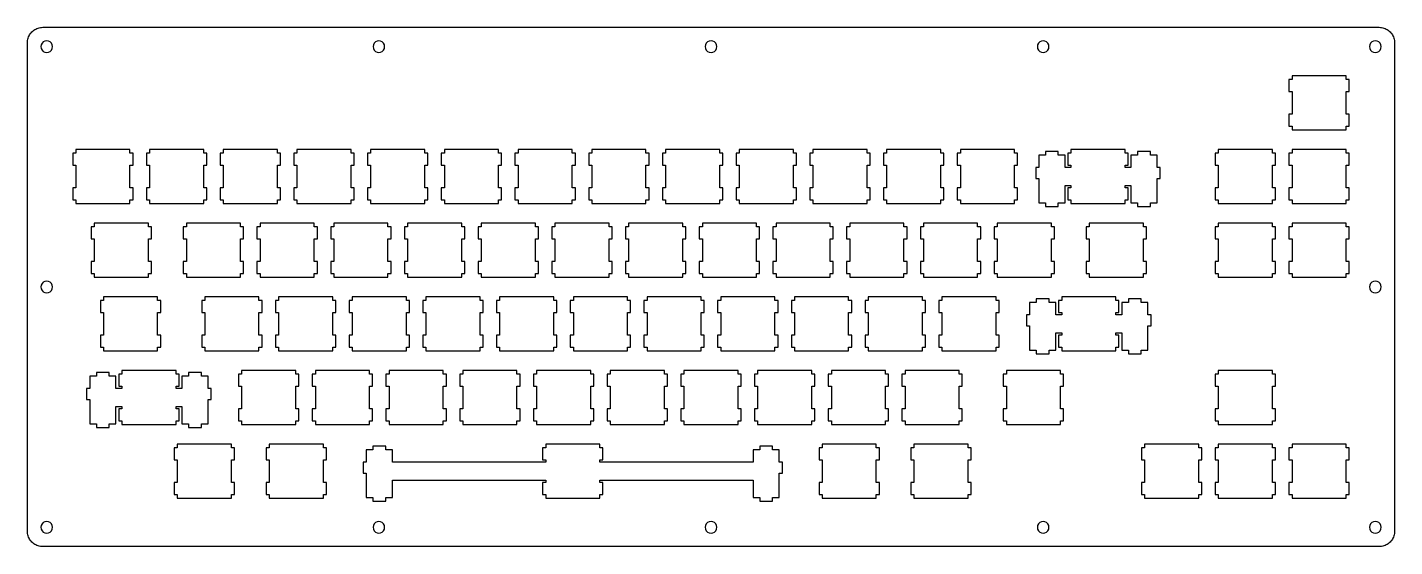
# Model space of a CAD drawing. Extents: x 5 to 358, y -139 to -5.
import ezdxf

# ---------------------------------------------------------------- set-up
doc = ezdxf.new("R2010")
doc.units = 0
doc.layers.get('0').update_dxf_attribs({"linetype": 'continuous'})

# ---------------------------------------------------------------- blocks, each defined once
blk = doc.blocks.new('CUT')
at = {"color": 0}
for points in [[(5.44, -7.18), (5.59, -6.91)], [(5.59, -6.91), (5.76, -6.65)], [(5.76, -6.65), (5.96, -6.4)], [(5.96, -6.4), (6.17, -6.17)], [(6.17, -6.17), (6.4, -5.96)], [(6.4, -5.96), (6.65, -5.76)], [(6.65, -5.76), (6.91, -5.59)], [(6.91, -5.59), (7.18, -5.44)], [(7.18, -5.44), (7.47, -5.3)], [(7.47, -5.3), (7.76, -5.2)], [(7.76, -5.2), (8.07, -5.11)], [(8.07, -5.11), (8.38, -5.05)], [(8.38, -5.05), (8.69, -5.01)], [(8.69, -5.01), (9, -5)], [(9, -5), (13.93, -5), (18.87, -5), (23.8, -5), (28.74, -5), (33.67, -5), (38.6, -5), (43.54, -5), (48.47, -5), (53.41, -5), (58.34, -5), (63.27, -5), (68.21, -5), (73.14, -5), (78.08, -5), (83.01, -5), (87.94, -5), (92.88, -5), (97.81, -5), (102.75, -5), (107.68, -5), (112.61, -5), (117.55, -5), (122.48, -5), (127.42, -5), (132.35, -5), (137.28, -5), (142.22, -5), (147.15, -5), (152.09, -5), (157.02, -5), (161.95, -5), (166.89, -5), (171.82, -5), (176.76, -5), (181.69, -5), (186.62, -5), (191.56, -5), (196.49, -5), (201.42, -5), (206.36, -5), (211.29, -5), (216.23, -5), (221.16, -5), (226.09, -5), (231.03, -5), (235.96, -5), (240.9, -5), (245.83, -5), (250.76, -5), (255.7, -5), (260.63, -5), (265.57, -5), (270.5, -5), (275.43, -5), (280.37, -5), (285.3, -5), (290.24, -5), (295.17, -5), (300.1, -5), (305.04, -5), (309.97, -5), (314.91, -5), (319.84, -5), (324.77, -5), (329.71, -5), (334.64, -5), (339.58, -5), (344.51, -5), (349.44, -5), (354.38, -5)], [(354.38, -5), (354.69, -5.01)], [(354.69, -5.01), (355, -5.05)], [(355, -5.05), (355.31, -5.11)], [(355.31, -5.11), (355.61, -5.2)], [(355.61, -5.2), (355.91, -5.3)], [(355.91, -5.3), (356.19, -5.44)], [(356.19, -5.44), (356.47, -5.59)], [(356.47, -5.59), (356.73, -5.76)], [(356.73, -5.76), (356.97, -5.96)], [(356.97, -5.96), (357.2, -6.17)], [(357.2, -6.17), (357.42, -6.4)], [(357.42, -6.4), (357.61, -6.65)], [(357.61, -6.65), (357.79, -6.91)], [(357.79, -6.91), (357.94, -7.18)], [(5, -9), (5.01, -8.69)], [(5, -135.3), (5, -130.44), (5, -125.59), (5, -120.73), (5, -115.87), (5, -111.01), (5, -106.16), (5, -101.3), (5, -96.44), (5, -91.58), (5, -86.72), (5, -81.87), (5, -77.01), (5, -72.15), (5, -67.29), (5, -62.44), (5, -57.58), (5, -52.72), (5, -47.86), (5, -43.01), (5, -38.15), (5, -33.29), (5, -28.43), (5, -23.57), (5, -18.72), (5, -13.86), (5, -9)], [(5.01, -8.69), (5.05, -8.38)], [(5.05, -8.38), (5.11, -8.07)], [(5.11, -8.07), (5.2, -7.76)], [(5.2, -7.76), (5.3, -7.47)], [(5.3, -7.47), (5.44, -7.18)], [(8.57, -9.54), (8.5, -10)], [(8.5, -10), (8.57, -10.46)], [(8.79, -9.12), (8.57, -9.54)], [(8.57, -10.46), (8.79, -10.88)], [(9.12, -8.79), (8.79, -9.12)], [(9.54, -8.57), (9.12, -8.79)], [(10, -8.5), (9.54, -8.57)], [(10.46, -8.57), (10, -8.5)], [(10.88, -8.79), (10.46, -8.57)], [(11.21, -9.12), (10.88, -8.79)], [(11.43, -9.54), (11.21, -9.12)], [(11.21, -10.88), (11.43, -10.46)], [(11.5, -10), (11.43, -9.54)], [(11.43, -10.46), (11.5, -10)], [(94.42, -9.54), (94.34, -10)], [(94.34, -10), (94.42, -10.46)], [(94.63, -9.12), (94.42, -9.54)], [(94.42, -10.46), (94.63, -10.88)], [(94.96, -8.79), (94.63, -9.12)], [(95.38, -8.57), (94.96, -8.79)], [(95.84, -8.5), (95.38, -8.57)], [(96.31, -8.57), (95.84, -8.5)], [(96.73, -8.79), (96.31, -8.57)], [(97.06, -9.12), (96.73, -8.79)], [(97.27, -9.54), (97.06, -9.12)], [(97.06, -10.88), (97.27, -10.46)], [(97.34, -10), (97.27, -9.54)], [(97.27, -10.46), (97.34, -10)], [(180.26, -9.54), (180.19, -10)], [(180.19, -10), (180.26, -10.46)], [(180.47, -9.12), (180.26, -9.54)], [(180.26, -10.46), (180.47, -10.88)], [(180.81, -8.79), (180.47, -9.12)], [(181.22, -8.57), (180.81, -8.79)], [(181.69, -8.5), (181.22, -8.57)], [(182.15, -8.57), (181.69, -8.5)], [(182.57, -8.79), (182.15, -8.57)], [(182.9, -9.12), (182.57, -8.79)], [(183.12, -9.54), (182.9, -9.12)], [(182.9, -10.88), (183.12, -10.46)], [(183.19, -10), (183.12, -9.54)], [(183.12, -10.46), (183.19, -10)], [(266.11, -9.54), (266.03, -10)], [(266.03, -10), (266.11, -10.46)], [(266.32, -9.12), (266.11, -9.54)], [(266.11, -10.46), (266.32, -10.88)], [(266.65, -8.79), (266.32, -9.12)], [(267.07, -8.57), (266.65, -8.79)], [(267.53, -8.5), (267.07, -8.57)], [(268, -8.57), (267.53, -8.5)], [(268.41, -8.79), (268, -8.57)], [(268.75, -9.12), (268.41, -8.79)], [(268.96, -9.54), (268.75, -9.12)], [(268.75, -10.88), (268.96, -10.46)], [(269.03, -10), (268.96, -9.54)], [(268.96, -10.46), (269.03, -10)], [(351.95, -9.54), (351.88, -10)], [(351.88, -10), (351.95, -10.46)], [(352.16, -9.12), (351.95, -9.54)], [(351.95, -10.46), (352.16, -10.88)], [(352.5, -8.79), (352.16, -9.12)], [(352.91, -8.57), (352.5, -8.79)], [(353.38, -8.5), (352.91, -8.57)], [(353.84, -8.57), (353.38, -8.5)], [(354.26, -8.79), (353.84, -8.57)], [(354.59, -9.12), (354.26, -8.79)], [(354.8, -9.54), (354.59, -9.12)], [(354.59, -10.88), (354.8, -10.46)], [(354.88, -10), (354.8, -9.54)], [(354.8, -10.46), (354.88, -10)], [(357.94, -7.18), (358.07, -7.47)], [(358.07, -7.47), (358.18, -7.76)], [(358.18, -7.76), (358.27, -8.07)], [(358.27, -8.07), (358.33, -8.38)], [(358.33, -8.38), (358.36, -8.69)], [(358.36, -8.69), (358.38, -9)], [(358.38, -9), (358.38, -13.86), (358.38, -18.72), (358.38, -23.57), (358.38, -28.43), (358.38, -33.29), (358.38, -38.15), (358.38, -43.01), (358.38, -47.86), (358.38, -52.72), (358.38, -57.58), (358.38, -62.44), (358.38, -67.29), (358.38, -72.15), (358.38, -77.01), (358.38, -81.87), (358.38, -86.72), (358.38, -91.58), (358.38, -96.44), (358.38, -101.3), (358.38, -106.16), (358.38, -111.01), (358.38, -115.87), (358.38, -120.73), (358.38, -125.59), (358.38, -130.44), (358.38, -135.3)], [(8.79, -10.88), (9.12, -11.21)], [(9.12, -11.21), (9.54, -11.43)], [(9.54, -11.43), (10, -11.5)], [(10, -11.5), (10.46, -11.43)], [(10.46, -11.43), (10.88, -11.21)], [(10.88, -11.21), (11.21, -10.88)], [(94.63, -10.88), (94.96, -11.21)], [(94.96, -11.21), (95.38, -11.43)], [(95.38, -11.43), (95.84, -11.5)], [(95.84, -11.5), (96.31, -11.43)], [(96.31, -11.43), (96.73, -11.21)], [(96.73, -11.21), (97.06, -10.88)], [(180.47, -10.88), (180.81, -11.21)], [(180.81, -11.21), (181.22, -11.43)], [(181.22, -11.43), (181.69, -11.5)], [(181.69, -11.5), (182.15, -11.43)], [(182.15, -11.43), (182.57, -11.21)], [(182.57, -11.21), (182.9, -10.88)], [(266.32, -10.88), (266.65, -11.21)], [(266.65, -11.21), (267.07, -11.43)], [(267.07, -11.43), (267.53, -11.5)], [(267.53, -11.5), (268, -11.43)], [(268, -11.43), (268.41, -11.21)], [(268.41, -11.21), (268.75, -10.88)], [(352.16, -10.88), (352.5, -11.21)], [(352.5, -11.21), (352.91, -11.43)], [(352.91, -11.43), (353.38, -11.5)], [(353.38, -11.5), (353.84, -11.43)], [(353.84, -11.43), (354.26, -11.21)], [(354.26, -11.21), (354.59, -10.88)], [(345.85, -17.53), (341.18, -17.53), (336.52, -17.53), (331.85, -17.53)], [(331.85, -17.53), (331.85, -18.53)], [(345.85, -18.53), (345.85, -17.53)], [(331.05, -18.53), (331.05, -21.63)], [(331.85, -18.53), (331.05, -18.53)], [(346.65, -18.53), (345.85, -18.53)], [(346.65, -21.63), (346.65, -18.53)], [(331.05, -21.63), (331.85, -21.63)], [(331.85, -21.63), (331.85, -24.53), (331.85, -27.43)], [(345.85, -21.63), (346.65, -21.63)], [(345.85, -27.43), (345.85, -24.53), (345.85, -21.63)], [(331.05, -27.43), (331.05, -30.53)], [(331.85, -27.43), (331.05, -27.43)], [(346.65, -27.43), (345.85, -27.43)], [(346.65, -30.53), (346.65, -27.43)], [(331.05, -30.53), (331.85, -30.53)], [(331.85, -30.53), (331.85, -31.53)], [(331.85, -31.53), (336.52, -31.53), (341.18, -31.53), (345.85, -31.53)], [(345.85, -30.53), (346.65, -30.53)], [(345.85, -31.53), (345.85, -30.53)], [(16.73, -37.58), (16.73, -40.68)], [(17.53, -37.58), (16.73, -37.58)], [(31.53, -36.58), (26.86, -36.58), (22.19, -36.58), (17.53, -36.58)], [(17.53, -36.58), (17.53, -37.58)], [(31.53, -37.58), (31.53, -36.58)], [(32.32, -37.58), (31.53, -37.58)], [(32.32, -40.68), (32.32, -37.58)], [(35.78, -37.58), (35.78, -40.68)], [(36.58, -37.58), (35.78, -37.58)], [(50.58, -36.58), (45.91, -36.58), (41.24, -36.58), (36.58, -36.58)], [(36.58, -36.58), (36.58, -37.58)], [(50.58, -37.58), (50.58, -36.58)], [(51.38, -37.58), (50.58, -37.58)], [(51.38, -40.68), (51.38, -37.58)], [(54.83, -37.58), (54.83, -40.68)], [(55.63, -37.58), (54.83, -37.58)], [(69.63, -36.58), (64.96, -36.58), (60.29, -36.58), (55.63, -36.58)], [(55.63, -36.58), (55.63, -37.58)], [(69.63, -37.58), (69.63, -36.58)], [(70.43, -37.58), (69.63, -37.58)], [(70.43, -40.68), (70.43, -37.58)], [(73.88, -37.58), (73.88, -40.68)], [(74.68, -37.58), (73.88, -37.58)], [(88.68, -36.58), (84.01, -36.58), (79.34, -36.58), (74.68, -36.58)], [(74.68, -36.58), (74.68, -37.58)], [(88.68, -37.58), (88.68, -36.58)], [(89.48, -37.58), (88.68, -37.58)], [(89.48, -40.68), (89.48, -37.58)], [(92.93, -37.58), (92.93, -40.68)], [(93.73, -37.58), (92.93, -37.58)], [(107.73, -36.58), (103.06, -36.58), (98.39, -36.58), (93.73, -36.58)], [(93.73, -36.58), (93.73, -37.58)], [(107.73, -37.58), (107.73, -36.58)], [(108.53, -37.58), (107.73, -37.58)], [(108.53, -40.68), (108.53, -37.58)], [(111.98, -37.58), (111.98, -40.68)], [(112.78, -37.58), (111.98, -37.58)], [(126.78, -36.58), (122.11, -36.58), (117.44, -36.58), (112.78, -36.58)], [(112.78, -36.58), (112.78, -37.58)], [(126.78, -37.58), (126.78, -36.58)], [(127.58, -37.58), (126.78, -37.58)], [(127.58, -40.68), (127.58, -37.58)], [(131.03, -37.58), (131.03, -40.68)], [(131.83, -37.58), (131.03, -37.58)], [(145.83, -36.58), (141.16, -36.58), (136.49, -36.58), (131.83, -36.58)], [(131.83, -36.58), (131.83, -37.58)], [(145.83, -37.58), (145.83, -36.58)], [(146.63, -37.58), (145.83, -37.58)], [(146.63, -40.68), (146.63, -37.58)], [(150.08, -37.58), (150.08, -40.68)], [(150.88, -37.58), (150.08, -37.58)], [(164.88, -36.58), (160.21, -36.58), (155.54, -36.58), (150.88, -36.58)], [(150.88, -36.58), (150.88, -37.58)], [(164.88, -37.58), (164.88, -36.58)], [(165.68, -37.58), (164.88, -37.58)], [(165.68, -40.68), (165.68, -37.58)], [(169.13, -37.58), (169.13, -40.68)], [(169.93, -37.58), (169.13, -37.58)], [(183.93, -36.58), (179.26, -36.58), (174.59, -36.58), (169.93, -36.58)], [(169.93, -36.58), (169.93, -37.58)], [(183.93, -37.58), (183.93, -36.58)], [(184.73, -37.58), (183.93, -37.58)], [(184.73, -40.68), (184.73, -37.58)], [(188.18, -37.58), (188.18, -40.68)], [(188.98, -37.58), (188.18, -37.58)], [(202.98, -36.58), (198.31, -36.58), (193.64, -36.58), (188.98, -36.58)], [(188.98, -36.58), (188.98, -37.58)], [(202.98, -37.58), (202.98, -36.58)], [(203.78, -37.58), (202.98, -37.58)], [(203.78, -40.68), (203.78, -37.58)], [(207.23, -37.58), (207.23, -40.68)], [(208.03, -37.58), (207.23, -37.58)], [(222.03, -36.58), (217.36, -36.58), (212.69, -36.58), (208.03, -36.58)], [(208.03, -36.58), (208.03, -37.58)], [(222.03, -37.58), (222.03, -36.58)], [(222.83, -37.58), (222.03, -37.58)], [(222.83, -40.68), (222.83, -37.58)], [(226.28, -37.58), (226.28, -40.68)], [(227.08, -37.58), (226.28, -37.58)], [(241.08, -36.58), (236.41, -36.58), (231.74, -36.58), (227.08, -36.58)], [(227.08, -36.58), (227.08, -37.58)], [(241.08, -37.58), (241.08, -36.58)], [(241.88, -37.58), (241.08, -37.58)], [(241.88, -40.68), (241.88, -37.58)], [(245.33, -37.58), (245.33, -40.68)], [(246.13, -37.58), (245.33, -37.58)], [(260.13, -36.58), (255.46, -36.58), (250.79, -36.58), (246.13, -36.58)], [(246.13, -36.58), (246.13, -37.58)], [(260.13, -37.58), (260.13, -36.58)], [(260.93, -37.58), (260.13, -37.58)], [(260.93, -40.68), (260.93, -37.58)], [(266.43, -38.05), (266.43, -41.28)], [(268.15, -38.05), (266.43, -38.05)], [(268.15, -37.13), (268.15, -38.05)], [(271.45, -37.13), (268.15, -37.13)], [(271.45, -38.05), (271.45, -37.13)], [(273.18, -38.05), (271.45, -38.05)], [(273.18, -41.28), (273.18, -38.05)], [(273.9, -37.58), (273.9, -40.68)], [(274.7, -37.58), (273.9, -37.58)], [(288.7, -36.58), (284.03, -36.58), (279.37, -36.58), (274.7, -36.58)], [(274.7, -36.58), (274.7, -37.58)], [(288.7, -37.58), (288.7, -36.58)], [(289.5, -37.58), (288.7, -37.58)], [(289.5, -40.68), (289.5, -37.58)], [(290.23, -38.05), (290.23, -41.28)], [(291.95, -38.05), (290.23, -38.05)], [(291.95, -37.13), (291.95, -38.05)], [(295.25, -37.13), (291.95, -37.13)], [(295.25, -38.05), (295.25, -37.13)], [(296.98, -38.05), (295.25, -38.05)], [(296.98, -41.28), (296.98, -38.05)], [(312, -37.58), (312, -40.68)], [(312.8, -37.58), (312, -37.58)], [(326.8, -36.58), (322.13, -36.58), (317.47, -36.58), (312.8, -36.58)], [(312.8, -36.58), (312.8, -37.58)], [(326.8, -37.58), (326.8, -36.58)], [(327.6, -37.58), (326.8, -37.58)], [(327.6, -40.68), (327.6, -37.58)], [(331.05, -37.58), (331.05, -40.68)], [(331.85, -37.58), (331.05, -37.58)], [(345.85, -36.58), (341.18, -36.58), (336.52, -36.58), (331.85, -36.58)], [(331.85, -36.58), (331.85, -37.58)], [(345.85, -37.58), (345.85, -36.58)], [(346.65, -37.58), (345.85, -37.58)], [(346.65, -40.68), (346.65, -37.58)], [(16.73, -40.68), (17.53, -40.68)], [(17.53, -40.68), (17.53, -43.58), (17.53, -46.48)], [(31.53, -40.68), (32.32, -40.68)], [(31.53, -46.48), (31.53, -43.58), (31.53, -40.68)], [(35.78, -40.68), (36.58, -40.68)], [(36.58, -40.68), (36.58, -43.58), (36.58, -46.48)], [(50.58, -40.68), (51.38, -40.68)], [(50.58, -46.48), (50.58, -43.58), (50.58, -40.68)], [(54.83, -40.68), (55.63, -40.68)], [(55.63, -40.68), (55.63, -43.58), (55.63, -46.48)], [(69.63, -40.68), (70.43, -40.68)], [(69.63, -46.48), (69.63, -43.58), (69.63, -40.68)], [(73.88, -40.68), (74.68, -40.68)], [(74.68, -40.68), (74.68, -43.58), (74.68, -46.48)], [(88.68, -40.68), (89.48, -40.68)], [(88.68, -46.48), (88.68, -43.58), (88.68, -40.68)], [(92.93, -40.68), (93.73, -40.68)], [(93.73, -40.68), (93.73, -43.58), (93.73, -46.48)], [(107.73, -40.68), (108.53, -40.68)], [(107.73, -46.48), (107.73, -43.58), (107.73, -40.68)], [(111.98, -40.68), (112.78, -40.68)], [(112.78, -40.68), (112.78, -43.58), (112.78, -46.48)], [(126.78, -40.68), (127.58, -40.68)], [(126.78, -46.48), (126.78, -43.58), (126.78, -40.68)], [(131.03, -40.68), (131.83, -40.68)], [(131.83, -40.68), (131.83, -43.58), (131.83, -46.48)], [(145.83, -40.68), (146.63, -40.68)], [(145.83, -46.48), (145.83, -43.58), (145.83, -40.68)], [(150.08, -40.68), (150.88, -40.68)], [(150.88, -40.68), (150.88, -43.58), (150.88, -46.48)], [(164.88, -40.68), (165.68, -40.68)], [(164.88, -46.48), (164.88, -43.58), (164.88, -40.68)], [(169.13, -40.68), (169.93, -40.68)], [(169.93, -40.68), (169.93, -43.58), (169.93, -46.48)], [(183.93, -40.68), (184.73, -40.68)], [(183.93, -46.48), (183.93, -43.58), (183.93, -40.68)], [(188.18, -40.68), (188.98, -40.68)], [(188.98, -40.68), (188.98, -43.58), (188.98, -46.48)], [(202.98, -40.68), (203.78, -40.68)], [(202.98, -46.48), (202.98, -43.58), (202.98, -40.68)], [(207.23, -40.68), (208.03, -40.68)], [(208.03, -40.68), (208.03, -43.58), (208.03, -46.48)], [(222.03, -40.68), (222.83, -40.68)], [(222.03, -46.48), (222.03, -43.58), (222.03, -40.68)], [(226.28, -40.68), (227.08, -40.68)], [(227.08, -40.68), (227.08, -43.58), (227.08, -46.48)], [(241.08, -40.68), (241.88, -40.68)], [(241.08, -46.48), (241.08, -43.58), (241.08, -40.68)], [(245.33, -40.68), (246.13, -40.68)], [(246.13, -40.68), (246.13, -43.58), (246.13, -46.48)], [(260.13, -40.68), (260.93, -40.68)], [(260.13, -46.48), (260.13, -43.58), (260.13, -40.68)], [(265.6, -41.28), (265.6, -44.08)], [(266.43, -41.28), (265.6, -41.28)], [(274.7, -41.28), (273.18, -41.28)], [(273.9, -40.68), (274.7, -40.68)], [(274.7, -40.68), (274.7, -41.28)], [(288.7, -40.68), (289.5, -40.68)], [(288.7, -41.28), (288.7, -40.68)], [(290.23, -41.28), (288.7, -41.28)], [(297.8, -41.28), (296.98, -41.28)], [(297.8, -44.08), (297.8, -41.28)], [(312, -40.68), (312.8, -40.68)], [(312.8, -40.68), (312.8, -43.58), (312.8, -46.48)], [(326.8, -40.68), (327.6, -40.68)], [(326.8, -46.48), (326.8, -43.58), (326.8, -40.68)], [(331.05, -40.68), (331.85, -40.68)], [(331.85, -40.68), (331.85, -43.58), (331.85, -46.48)], [(345.85, -40.68), (346.65, -40.68)], [(345.85, -46.48), (345.85, -43.58), (345.85, -40.68)], [(265.6, -44.08), (266.43, -44.08)], [(266.43, -44.08), (266.43, -47.21), (266.43, -50.35)], [(273.18, -45.88), (274.7, -45.88)], [(273.18, -50.35), (273.18, -45.88)], [(274.7, -45.88), (274.7, -46.48)], [(288.7, -45.88), (290.23, -45.88)], [(288.7, -46.48), (288.7, -45.88)], [(290.23, -45.88), (290.23, -50.35)], [(296.98, -44.08), (297.8, -44.08)], [(296.98, -50.35), (296.98, -47.21), (296.98, -44.08)], [(16.73, -46.48), (16.73, -49.58)], [(17.53, -46.48), (16.73, -46.48)], [(32.32, -46.48), (31.53, -46.48)], [(32.32, -49.58), (32.32, -46.48)], [(35.78, -46.48), (35.78, -49.58)], [(36.58, -46.48), (35.78, -46.48)], [(51.38, -46.48), (50.58, -46.48)], [(51.38, -49.58), (51.38, -46.48)], [(54.83, -46.48), (54.83, -49.58)], [(55.63, -46.48), (54.83, -46.48)], [(70.43, -46.48), (69.63, -46.48)], [(70.43, -49.58), (70.43, -46.48)], [(73.88, -46.48), (73.88, -49.58)], [(74.68, -46.48), (73.88, -46.48)], [(89.48, -46.48), (88.68, -46.48)], [(89.48, -49.58), (89.48, -46.48)], [(92.93, -46.48), (92.93, -49.58)], [(93.73, -46.48), (92.93, -46.48)], [(108.53, -46.48), (107.73, -46.48)], [(108.53, -49.58), (108.53, -46.48)], [(111.98, -46.48), (111.98, -49.58)], [(112.78, -46.48), (111.98, -46.48)], [(127.58, -46.48), (126.78, -46.48)], [(127.58, -49.58), (127.58, -46.48)], [(131.03, -46.48), (131.03, -49.58)], [(131.83, -46.48), (131.03, -46.48)], [(146.63, -46.48), (145.83, -46.48)], [(146.63, -49.58), (146.63, -46.48)], [(150.08, -46.48), (150.08, -49.58)], [(150.88, -46.48), (150.08, -46.48)], [(165.68, -46.48), (164.88, -46.48)], [(165.68, -49.58), (165.68, -46.48)], [(169.13, -46.48), (169.13, -49.58)], [(169.93, -46.48), (169.13, -46.48)], [(184.73, -46.48), (183.93, -46.48)], [(184.73, -49.58), (184.73, -46.48)], [(188.18, -46.48), (188.18, -49.58)], [(188.98, -46.48), (188.18, -46.48)], [(203.78, -46.48), (202.98, -46.48)], [(203.78, -49.58), (203.78, -46.48)], [(207.23, -46.48), (207.23, -49.58)], [(208.03, -46.48), (207.23, -46.48)], [(222.83, -46.48), (222.03, -46.48)], [(222.83, -49.58), (222.83, -46.48)], [(226.28, -46.48), (226.28, -49.58)], [(227.08, -46.48), (226.28, -46.48)], [(241.88, -46.48), (241.08, -46.48)], [(241.88, -49.58), (241.88, -46.48)], [(245.33, -46.48), (245.33, -49.58)], [(246.13, -46.48), (245.33, -46.48)], [(260.93, -46.48), (260.13, -46.48)], [(260.93, -49.58), (260.93, -46.48)], [(273.9, -46.48), (273.9, -49.58)], [(274.7, -46.48), (273.9, -46.48)], [(289.5, -46.48), (288.7, -46.48)], [(289.5, -49.58), (289.5, -46.48)], [(312, -46.48), (312, -49.58)], [(312.8, -46.48), (312, -46.48)], [(327.6, -46.48), (326.8, -46.48)], [(327.6, -49.58), (327.6, -46.48)], [(331.05, -46.48), (331.05, -49.58)], [(331.85, -46.48), (331.05, -46.48)], [(346.65, -46.48), (345.85, -46.48)], [(346.65, -49.58), (346.65, -46.48)], [(16.73, -49.58), (17.53, -49.58)], [(17.53, -49.58), (17.53, -50.58)], [(17.53, -50.58), (22.19, -50.58), (26.86, -50.58), (31.53, -50.58)], [(31.53, -49.58), (32.32, -49.58)], [(31.53, -50.58), (31.53, -49.58)], [(35.78, -49.58), (36.58, -49.58)], [(36.58, -49.58), (36.58, -50.58)], [(36.58, -50.58), (41.24, -50.58), (45.91, -50.58), (50.58, -50.58)], [(50.58, -49.58), (51.38, -49.58)], [(50.58, -50.58), (50.58, -49.58)], [(54.83, -49.58), (55.63, -49.58)], [(55.63, -49.58), (55.63, -50.58)], [(55.63, -50.58), (60.29, -50.58), (64.96, -50.58), (69.63, -50.58)], [(69.63, -49.58), (70.43, -49.58)], [(69.63, -50.58), (69.63, -49.58)], [(73.88, -49.58), (74.68, -49.58)], [(74.68, -49.58), (74.68, -50.58)], [(74.68, -50.58), (79.34, -50.58), (84.01, -50.58), (88.68, -50.58)], [(88.68, -49.58), (89.48, -49.58)], [(88.68, -50.58), (88.68, -49.58)], [(92.93, -49.58), (93.73, -49.58)], [(93.73, -49.58), (93.73, -50.58)], [(93.73, -50.58), (98.39, -50.58), (103.06, -50.58), (107.73, -50.58)], [(107.73, -49.58), (108.53, -49.58)], [(107.73, -50.58), (107.73, -49.58)], [(111.98, -49.58), (112.78, -49.58)], [(112.78, -49.58), (112.78, -50.58)], [(112.78, -50.58), (117.44, -50.58), (122.11, -50.58), (126.78, -50.58)], [(126.78, -49.58), (127.58, -49.58)], [(126.78, -50.58), (126.78, -49.58)], [(131.03, -49.58), (131.83, -49.58)], [(131.83, -49.58), (131.83, -50.58)], [(131.83, -50.58), (136.49, -50.58), (141.16, -50.58), (145.83, -50.58)], [(145.83, -49.58), (146.63, -49.58)], [(145.83, -50.58), (145.83, -49.58)], [(150.08, -49.58), (150.88, -49.58)], [(150.88, -49.58), (150.88, -50.58)], [(150.88, -50.58), (155.54, -50.58), (160.21, -50.58), (164.88, -50.58)], [(164.88, -49.58), (165.68, -49.58)], [(164.88, -50.58), (164.88, -49.58)], [(169.13, -49.58), (169.93, -49.58)], [(169.93, -49.58), (169.93, -50.58)], [(169.93, -50.58), (174.59, -50.58), (179.26, -50.58), (183.93, -50.58)], [(183.93, -49.58), (184.73, -49.58)], [(183.93, -50.58), (183.93, -49.58)], [(188.18, -49.58), (188.98, -49.58)], [(188.98, -49.58), (188.98, -50.58)], [(188.98, -50.58), (193.64, -50.58), (198.31, -50.58), (202.98, -50.58)], [(202.98, -49.58), (203.78, -49.58)], [(202.98, -50.58), (202.98, -49.58)], [(207.23, -49.58), (208.03, -49.58)], [(208.03, -49.58), (208.03, -50.58)], [(208.03, -50.58), (212.69, -50.58), (217.36, -50.58), (222.03, -50.58)], [(222.03, -49.58), (222.83, -49.58)], [(222.03, -50.58), (222.03, -49.58)], [(226.28, -49.58), (227.08, -49.58)], [(227.08, -49.58), (227.08, -50.58)], [(227.08, -50.58), (231.74, -50.58), (236.41, -50.58), (241.08, -50.58)], [(241.08, -49.58), (241.88, -49.58)], [(241.08, -50.58), (241.08, -49.58)], [(245.33, -49.58), (246.13, -49.58)], [(246.13, -49.58), (246.13, -50.58)], [(246.13, -50.58), (250.79, -50.58), (255.46, -50.58), (260.13, -50.58)], [(260.13, -49.58), (260.93, -49.58)], [(260.13, -50.58), (260.13, -49.58)], [(266.43, -50.35), (268.15, -50.35)], [(268.15, -50.35), (268.15, -51.33)], [(268.15, -51.33), (271.45, -51.33)], [(271.45, -50.35), (273.18, -50.35)], [(271.45, -51.33), (271.45, -50.35)], [(273.9, -49.58), (274.7, -49.58)], [(274.7, -49.58), (274.7, -50.58)], [(274.7, -50.58), (279.37, -50.58), (284.03, -50.58), (288.7, -50.58)], [(288.7, -49.58), (289.5, -49.58)], [(288.7, -50.58), (288.7, -49.58)], [(290.23, -50.35), (291.95, -50.35)], [(291.95, -50.35), (291.95, -51.33)], [(291.95, -51.33), (295.25, -51.33)], [(295.25, -50.35), (296.98, -50.35)], [(295.25, -51.33), (295.25, -50.35)], [(312, -49.58), (312.8, -49.58)], [(312.8, -49.58), (312.8, -50.58)], [(312.8, -50.58), (317.47, -50.58), (322.13, -50.58), (326.8, -50.58)], [(326.8, -49.58), (327.6, -49.58)], [(326.8, -50.58), (326.8, -49.58)], [(331.05, -49.58), (331.85, -49.58)], [(331.85, -49.58), (331.85, -50.58)], [(331.85, -50.58), (336.52, -50.58), (341.18, -50.58), (345.85, -50.58)], [(345.85, -49.58), (346.65, -49.58)], [(345.85, -50.58), (345.85, -49.58)], [(36.29, -55.63), (31.62, -55.63), (26.95, -55.63), (22.29, -55.63)], [(22.29, -55.63), (22.29, -56.63)], [(36.29, -56.63), (36.29, -55.63)], [(60.1, -55.63), (55.43, -55.63), (50.77, -55.63), (46.1, -55.63)], [(46.1, -55.63), (46.1, -56.63)], [(60.1, -56.63), (60.1, -55.63)], [(79.15, -55.63), (74.48, -55.63), (69.82, -55.63), (65.15, -55.63)], [(65.15, -55.63), (65.15, -56.63)], [(79.15, -56.63), (79.15, -55.63)], [(98.2, -55.63), (93.53, -55.63), (88.87, -55.63), (84.2, -55.63)], [(84.2, -55.63), (84.2, -56.63)], [(98.2, -56.63), (98.2, -55.63)], [(117.25, -55.63), (112.58, -55.63), (107.92, -55.63), (103.25, -55.63)], [(103.25, -55.63), (103.25, -56.63)], [(117.25, -56.63), (117.25, -55.63)], [(136.3, -55.63), (131.63, -55.63), (126.97, -55.63), (122.3, -55.63)], [(122.3, -55.63), (122.3, -56.63)], [(136.3, -56.63), (136.3, -55.63)], [(155.35, -55.63), (150.68, -55.63), (146.02, -55.63), (141.35, -55.63)], [(141.35, -55.63), (141.35, -56.63)], [(155.35, -56.63), (155.35, -55.63)], [(174.4, -55.63), (169.73, -55.63), (165.07, -55.63), (160.4, -55.63)], [(160.4, -55.63), (160.4, -56.63)], [(174.4, -56.63), (174.4, -55.63)], [(193.45, -55.63), (188.78, -55.63), (184.12, -55.63), (179.45, -55.63)], [(179.45, -55.63), (179.45, -56.63)], [(193.45, -56.63), (193.45, -55.63)], [(212.5, -55.63), (207.83, -55.63), (203.17, -55.63), (198.5, -55.63)], [(198.5, -55.63), (198.5, -56.63)], [(212.5, -56.63), (212.5, -55.63)], [(231.55, -55.63), (226.88, -55.63), (222.22, -55.63), (217.55, -55.63)], [(217.55, -55.63), (217.55, -56.63)], [(231.55, -56.63), (231.55, -55.63)], [(250.6, -55.63), (245.93, -55.63), (241.27, -55.63), (236.6, -55.63)], [(236.6, -55.63), (236.6, -56.63)], [(250.6, -56.63), (250.6, -55.63)], [(269.65, -55.63), (264.98, -55.63), (260.32, -55.63), (255.65, -55.63)], [(255.65, -55.63), (255.65, -56.63)], [(269.65, -56.63), (269.65, -55.63)], [(293.46, -55.63), (288.8, -55.63), (284.13, -55.63), (279.46, -55.63)], [(279.46, -55.63), (279.46, -56.63)], [(293.46, -56.63), (293.46, -55.63)], [(326.8, -55.63), (322.13, -55.63), (317.47, -55.63), (312.8, -55.63)], [(312.8, -55.63), (312.8, -56.63)], [(326.8, -56.63), (326.8, -55.63)], [(345.85, -55.63), (341.18, -55.63), (336.52, -55.63), (331.85, -55.63)], [(331.85, -55.63), (331.85, -56.63)], [(345.85, -56.63), (345.85, -55.63)], [(21.49, -56.63), (21.49, -59.73)], [(22.29, -56.63), (21.49, -56.63)], [(21.49, -59.73), (22.29, -59.73)], [(22.29, -59.73), (22.29, -62.63), (22.29, -65.53)], [(37.09, -56.63), (36.29, -56.63)], [(36.29, -59.73), (37.09, -59.73)], [(36.29, -65.53), (36.29, -62.63), (36.29, -59.73)], [(37.09, -59.73), (37.09, -56.63)], [(45.3, -56.63), (45.3, -59.73)], [(46.1, -56.63), (45.3, -56.63)], [(45.3, -59.73), (46.1, -59.73)], [(46.1, -59.73), (46.1, -62.63), (46.1, -65.53)], [(60.9, -56.63), (60.1, -56.63)], [(60.1, -59.73), (60.9, -59.73)], [(60.1, -65.53), (60.1, -62.63), (60.1, -59.73)], [(60.9, -59.73), (60.9, -56.63)], [(64.35, -56.63), (64.35, -59.73)], [(65.15, -56.63), (64.35, -56.63)], [(64.35, -59.73), (65.15, -59.73)], [(65.15, -59.73), (65.15, -62.63), (65.15, -65.53)], [(79.95, -56.63), (79.15, -56.63)], [(79.15, -59.73), (79.95, -59.73)], [(79.15, -65.53), (79.15, -62.63), (79.15, -59.73)], [(79.95, -59.73), (79.95, -56.63)], [(83.4, -56.63), (83.4, -59.73)], [(84.2, -56.63), (83.4, -56.63)], [(83.4, -59.73), (84.2, -59.73)], [(84.2, -59.73), (84.2, -62.63), (84.2, -65.53)], [(99, -56.63), (98.2, -56.63)], [(98.2, -59.73), (99, -59.73)], [(98.2, -65.53), (98.2, -62.63), (98.2, -59.73)], [(99, -59.73), (99, -56.63)], [(102.45, -56.63), (102.45, -59.73)], [(103.25, -56.63), (102.45, -56.63)], [(102.45, -59.73), (103.25, -59.73)], [(103.25, -59.73), (103.25, -62.63), (103.25, -65.53)], [(118.05, -56.63), (117.25, -56.63)], [(117.25, -59.73), (118.05, -59.73)], [(117.25, -65.53), (117.25, -62.63), (117.25, -59.73)], [(118.05, -59.73), (118.05, -56.63)], [(121.5, -56.63), (121.5, -59.73)], [(122.3, -56.63), (121.5, -56.63)], [(121.5, -59.73), (122.3, -59.73)], [(122.3, -59.73), (122.3, -62.63), (122.3, -65.53)], [(137.1, -56.63), (136.3, -56.63)], [(136.3, -59.73), (137.1, -59.73)], [(136.3, -65.53), (136.3, -62.63), (136.3, -59.73)], [(137.1, -59.73), (137.1, -56.63)], [(140.55, -56.63), (140.55, -59.73)], [(141.35, -56.63), (140.55, -56.63)], [(140.55, -59.73), (141.35, -59.73)], [(141.35, -59.73), (141.35, -62.63), (141.35, -65.53)], [(156.15, -56.63), (155.35, -56.63)], [(155.35, -59.73), (156.15, -59.73)], [(155.35, -65.53), (155.35, -62.63), (155.35, -59.73)], [(156.15, -59.73), (156.15, -56.63)], [(159.6, -56.63), (159.6, -59.73)], [(160.4, -56.63), (159.6, -56.63)], [(159.6, -59.73), (160.4, -59.73)], [(160.4, -59.73), (160.4, -62.63), (160.4, -65.53)], [(175.2, -56.63), (174.4, -56.63)], [(174.4, -59.73), (175.2, -59.73)], [(174.4, -65.53), (174.4, -62.63), (174.4, -59.73)], [(175.2, -59.73), (175.2, -56.63)], [(178.65, -56.63), (178.65, -59.73)], [(179.45, -56.63), (178.65, -56.63)], [(178.65, -59.73), (179.45, -59.73)], [(179.45, -59.73), (179.45, -62.63), (179.45, -65.53)], [(194.25, -56.63), (193.45, -56.63)], [(193.45, -59.73), (194.25, -59.73)], [(193.45, -65.53), (193.45, -62.63), (193.45, -59.73)], [(194.25, -59.73), (194.25, -56.63)], [(197.7, -56.63), (197.7, -59.73)], [(198.5, -56.63), (197.7, -56.63)], [(197.7, -59.73), (198.5, -59.73)], [(198.5, -59.73), (198.5, -62.63), (198.5, -65.53)], [(213.3, -56.63), (212.5, -56.63)], [(212.5, -59.73), (213.3, -59.73)], [(212.5, -65.53), (212.5, -62.63), (212.5, -59.73)], [(213.3, -59.73), (213.3, -56.63)], [(216.75, -56.63), (216.75, -59.73)], [(217.55, -56.63), (216.75, -56.63)], [(216.75, -59.73), (217.55, -59.73)], [(217.55, -59.73), (217.55, -62.63), (217.55, -65.53)], [(232.35, -56.63), (231.55, -56.63)], [(231.55, -59.73), (232.35, -59.73)], [(231.55, -65.53), (231.55, -62.63), (231.55, -59.73)], [(232.35, -59.73), (232.35, -56.63)], [(235.8, -56.63), (235.8, -59.73)], [(236.6, -56.63), (235.8, -56.63)], [(235.8, -59.73), (236.6, -59.73)], [(236.6, -59.73), (236.6, -62.63), (236.6, -65.53)], [(251.4, -56.63), (250.6, -56.63)], [(250.6, -59.73), (251.4, -59.73)], [(250.6, -65.53), (250.6, -62.63), (250.6, -59.73)], [(251.4, -59.73), (251.4, -56.63)], [(254.85, -56.63), (254.85, -59.73)], [(255.65, -56.63), (254.85, -56.63)], [(254.85, -59.73), (255.65, -59.73)], [(255.65, -59.73), (255.65, -62.63), (255.65, -65.53)], [(270.45, -56.63), (269.65, -56.63)], [(269.65, -59.73), (270.45, -59.73)], [(269.65, -65.53), (269.65, -62.63), (269.65, -59.73)], [(270.45, -59.73), (270.45, -56.63)], [(278.66, -56.63), (278.66, -59.73)], [(279.46, -56.63), (278.66, -56.63)], [(278.66, -59.73), (279.46, -59.73)], [(279.46, -59.73), (279.46, -62.63), (279.46, -65.53)], [(294.26, -56.63), (293.46, -56.63)], [(293.46, -59.73), (294.26, -59.73)], [(293.46, -65.53), (293.46, -62.63), (293.46, -59.73)], [(294.26, -59.73), (294.26, -56.63)], [(312, -56.63), (312, -59.73)], [(312.8, -56.63), (312, -56.63)], [(312, -59.73), (312.8, -59.73)], [(312.8, -59.73), (312.8, -62.63), (312.8, -65.53)], [(327.6, -56.63), (326.8, -56.63)], [(326.8, -59.73), (327.6, -59.73)], [(326.8, -65.53), (326.8, -62.63), (326.8, -59.73)], [(327.6, -59.73), (327.6, -56.63)], [(331.05, -56.63), (331.05, -59.73)], [(331.85, -56.63), (331.05, -56.63)], [(331.05, -59.73), (331.85, -59.73)], [(331.85, -59.73), (331.85, -62.63), (331.85, -65.53)], [(346.65, -56.63), (345.85, -56.63)], [(345.85, -59.73), (346.65, -59.73)], [(345.85, -65.53), (345.85, -62.63), (345.85, -59.73)], [(346.65, -59.73), (346.65, -56.63)], [(21.49, -65.53), (21.49, -68.63)], [(22.29, -65.53), (21.49, -65.53)], [(37.09, -65.53), (36.29, -65.53)], [(37.09, -68.63), (37.09, -65.53)], [(45.3, -65.53), (45.3, -68.63)], [(46.1, -65.53), (45.3, -65.53)], [(60.9, -65.53), (60.1, -65.53)], [(60.9, -68.63), (60.9, -65.53)], [(64.35, -65.53), (64.35, -68.63)], [(65.15, -65.53), (64.35, -65.53)], [(79.95, -65.53), (79.15, -65.53)], [(79.95, -68.63), (79.95, -65.53)], [(83.4, -65.53), (83.4, -68.63)], [(84.2, -65.53), (83.4, -65.53)], [(99, -65.53), (98.2, -65.53)], [(99, -68.63), (99, -65.53)], [(102.45, -65.53), (102.45, -68.63)], [(103.25, -65.53), (102.45, -65.53)], [(118.05, -65.53), (117.25, -65.53)], [(118.05, -68.63), (118.05, -65.53)], [(121.5, -65.53), (121.5, -68.63)], [(122.3, -65.53), (121.5, -65.53)], [(137.1, -65.53), (136.3, -65.53)], [(137.1, -68.63), (137.1, -65.53)], [(140.55, -65.53), (140.55, -68.63)], [(141.35, -65.53), (140.55, -65.53)], [(156.15, -65.53), (155.35, -65.53)], [(156.15, -68.63), (156.15, -65.53)], [(159.6, -65.53), (159.6, -68.63)], [(160.4, -65.53), (159.6, -65.53)], [(175.2, -65.53), (174.4, -65.53)], [(175.2, -68.63), (175.2, -65.53)], [(178.65, -65.53), (178.65, -68.63)], [(179.45, -65.53), (178.65, -65.53)], [(194.25, -65.53), (193.45, -65.53)], [(194.25, -68.63), (194.25, -65.53)], [(197.7, -65.53), (197.7, -68.63)], [(198.5, -65.53), (197.7, -65.53)], [(213.3, -65.53), (212.5, -65.53)], [(213.3, -68.63), (213.3, -65.53)], [(216.75, -65.53), (216.75, -68.63)], [(217.55, -65.53), (216.75, -65.53)], [(232.35, -65.53), (231.55, -65.53)], [(232.35, -68.63), (232.35, -65.53)], [(235.8, -65.53), (235.8, -68.63)], [(236.6, -65.53), (235.8, -65.53)], [(251.4, -65.53), (250.6, -65.53)], [(251.4, -68.63), (251.4, -65.53)], [(254.85, -65.53), (254.85, -68.63)], [(255.65, -65.53), (254.85, -65.53)], [(270.45, -65.53), (269.65, -65.53)], [(270.45, -68.63), (270.45, -65.53)], [(278.66, -65.53), (278.66, -68.63)], [(279.46, -65.53), (278.66, -65.53)], [(294.26, -65.53), (293.46, -65.53)], [(294.26, -68.63), (294.26, -65.53)], [(312, -65.53), (312, -68.63)], [(312.8, -65.53), (312, -65.53)], [(327.6, -65.53), (326.8, -65.53)], [(327.6, -68.63), (327.6, -65.53)], [(331.05, -65.53), (331.05, -68.63)], [(331.85, -65.53), (331.05, -65.53)], [(346.65, -65.53), (345.85, -65.53)], [(346.65, -68.63), (346.65, -65.53)], [(10, -70.65), (9.54, -70.72)], [(10.46, -70.72), (10, -70.65)], [(21.49, -68.63), (22.29, -68.63)], [(22.29, -68.63), (22.29, -69.63)], [(22.29, -69.63), (26.95, -69.63), (31.62, -69.63), (36.29, -69.63)], [(36.29, -68.63), (37.09, -68.63)], [(36.29, -69.63), (36.29, -68.63)], [(45.3, -68.63), (46.1, -68.63)], [(46.1, -68.63), (46.1, -69.63)], [(46.1, -69.63), (50.77, -69.63), (55.43, -69.63), (60.1, -69.63)], [(60.1, -68.63), (60.9, -68.63)], [(60.1, -69.63), (60.1, -68.63)], [(64.35, -68.63), (65.15, -68.63)], [(65.15, -68.63), (65.15, -69.63)], [(65.15, -69.63), (69.82, -69.63), (74.48, -69.63), (79.15, -69.63)], [(79.15, -68.63), (79.95, -68.63)], [(79.15, -69.63), (79.15, -68.63)], [(83.4, -68.63), (84.2, -68.63)], [(84.2, -68.63), (84.2, -69.63)], [(84.2, -69.63), (88.87, -69.63), (93.53, -69.63), (98.2, -69.63)], [(98.2, -68.63), (99, -68.63)], [(98.2, -69.63), (98.2, -68.63)], [(102.45, -68.63), (103.25, -68.63)], [(103.25, -68.63), (103.25, -69.63)], [(103.25, -69.63), (107.92, -69.63), (112.58, -69.63), (117.25, -69.63)], [(117.25, -68.63), (118.05, -68.63)], [(117.25, -69.63), (117.25, -68.63)], [(121.5, -68.63), (122.3, -68.63)], [(122.3, -68.63), (122.3, -69.63)], [(122.3, -69.63), (126.97, -69.63), (131.63, -69.63), (136.3, -69.63)], [(136.3, -68.63), (137.1, -68.63)], [(136.3, -69.63), (136.3, -68.63)], [(140.55, -68.63), (141.35, -68.63)], [(141.35, -68.63), (141.35, -69.63)], [(141.35, -69.63), (146.02, -69.63), (150.68, -69.63), (155.35, -69.63)], [(155.35, -68.63), (156.15, -68.63)], [(155.35, -69.63), (155.35, -68.63)], [(159.6, -68.63), (160.4, -68.63)], [(160.4, -68.63), (160.4, -69.63)], [(160.4, -69.63), (165.07, -69.63), (169.73, -69.63), (174.4, -69.63)], [(174.4, -68.63), (175.2, -68.63)], [(174.4, -69.63), (174.4, -68.63)], [(178.65, -68.63), (179.45, -68.63)], [(179.45, -68.63), (179.45, -69.63)], [(179.45, -69.63), (184.12, -69.63), (188.78, -69.63), (193.45, -69.63)], [(193.45, -68.63), (194.25, -68.63)], [(193.45, -69.63), (193.45, -68.63)], [(197.7, -68.63), (198.5, -68.63)], [(198.5, -68.63), (198.5, -69.63)], [(198.5, -69.63), (203.17, -69.63), (207.83, -69.63), (212.5, -69.63)], [(212.5, -68.63), (213.3, -68.63)], [(212.5, -69.63), (212.5, -68.63)], [(216.75, -68.63), (217.55, -68.63)], [(217.55, -68.63), (217.55, -69.63)], [(217.55, -69.63), (222.22, -69.63), (226.88, -69.63), (231.55, -69.63)], [(231.55, -68.63), (232.35, -68.63)], [(231.55, -69.63), (231.55, -68.63)], [(235.8, -68.63), (236.6, -68.63)], [(236.6, -68.63), (236.6, -69.63)], [(236.6, -69.63), (241.27, -69.63), (245.93, -69.63), (250.6, -69.63)], [(250.6, -68.63), (251.4, -68.63)], [(250.6, -69.63), (250.6, -68.63)], [(254.85, -68.63), (255.65, -68.63)], [(255.65, -68.63), (255.65, -69.63)], [(255.65, -69.63), (260.32, -69.63), (264.98, -69.63), (269.65, -69.63)], [(269.65, -68.63), (270.45, -68.63)], [(269.65, -69.63), (269.65, -68.63)], [(278.66, -68.63), (279.46, -68.63)], [(279.46, -68.63), (279.46, -69.63)], [(279.46, -69.63), (284.13, -69.63), (288.8, -69.63), (293.46, -69.63)], [(293.46, -68.63), (294.26, -68.63)], [(293.46, -69.63), (293.46, -68.63)], [(312, -68.63), (312.8, -68.63)], [(312.8, -68.63), (312.8, -69.63)], [(312.8, -69.63), (317.47, -69.63), (322.13, -69.63), (326.8, -69.63)], [(326.8, -68.63), (327.6, -68.63)], [(326.8, -69.63), (326.8, -68.63)], [(331.05, -68.63), (331.85, -68.63)], [(331.85, -68.63), (331.85, -69.63)], [(331.85, -69.63), (336.52, -69.63), (341.18, -69.63), (345.85, -69.63)], [(345.85, -68.63), (346.65, -68.63)], [(345.85, -69.63), (345.85, -68.63)], [(353.38, -70.65), (352.91, -70.72)], [(353.84, -70.72), (353.38, -70.65)], [(8.57, -71.69), (8.5, -72.15)], [(8.5, -72.15), (8.57, -72.61)], [(8.79, -71.27), (8.57, -71.69)], [(8.57, -72.61), (8.79, -73.03)], [(9.12, -70.94), (8.79, -71.27)], [(8.79, -73.03), (9.12, -73.36)], [(9.54, -70.72), (9.12, -70.94)], [(9.12, -73.36), (9.54, -73.58)], [(9.54, -73.58), (10, -73.65)], [(10, -73.65), (10.46, -73.58)], [(10.88, -70.94), (10.46, -70.72)], [(10.46, -73.58), (10.88, -73.36)], [(11.21, -71.27), (10.88, -70.94)], [(10.88, -73.36), (11.21, -73.03)], [(11.43, -71.69), (11.21, -71.27)], [(11.21, -73.03), (11.43, -72.61)], [(11.5, -72.15), (11.43, -71.69)], [(11.43, -72.61), (11.5, -72.15)], [(351.95, -71.69), (351.88, -72.15)], [(351.88, -72.15), (351.95, -72.61)], [(352.16, -71.27), (351.95, -71.69)], [(351.95, -72.61), (352.16, -73.03)], [(352.5, -70.94), (352.16, -71.27)], [(352.16, -73.03), (352.5, -73.36)], [(352.91, -70.72), (352.5, -70.94)], [(352.5, -73.36), (352.91, -73.58)], [(352.91, -73.58), (353.38, -73.65)], [(353.38, -73.65), (353.84, -73.58)], [(354.26, -70.94), (353.84, -70.72)], [(353.84, -73.58), (354.26, -73.36)], [(354.59, -71.27), (354.26, -70.94)], [(354.26, -73.36), (354.59, -73.03)], [(354.8, -71.69), (354.59, -71.27)], [(354.59, -73.03), (354.8, -72.61)], [(354.88, -72.15), (354.8, -71.69)], [(354.8, -72.61), (354.88, -72.15)], [(23.87, -75.68), (23.87, -78.78)], [(24.67, -75.68), (23.87, -75.68)], [(38.67, -74.68), (34, -74.68), (29.34, -74.68), (24.67, -74.68)], [(24.67, -74.68), (24.67, -75.68)], [(38.67, -75.68), (38.67, -74.68)], [(39.47, -75.68), (38.67, -75.68)], [(39.47, -78.78), (39.47, -75.68)], [(50.06, -75.68), (50.06, -78.78)], [(50.86, -75.68), (50.06, -75.68)], [(64.86, -74.68), (60.2, -74.68), (55.53, -74.68), (50.86, -74.68)], [(50.86, -74.68), (50.86, -75.68)], [(64.86, -75.68), (64.86, -74.68)], [(65.66, -75.68), (64.86, -75.68)], [(65.66, -78.78), (65.66, -75.68)], [(69.11, -75.68), (69.11, -78.78)], [(69.91, -75.68), (69.11, -75.68)], [(83.91, -74.68), (79.25, -74.68), (74.58, -74.68), (69.91, -74.68)], [(69.91, -74.68), (69.91, -75.68)], [(83.91, -75.68), (83.91, -74.68)], [(84.71, -75.68), (83.91, -75.68)], [(84.71, -78.78), (84.71, -75.68)], [(88.16, -75.68), (88.16, -78.78)], [(88.96, -75.68), (88.16, -75.68)], [(102.96, -74.68), (98.3, -74.68), (93.63, -74.68), (88.96, -74.68)], [(88.96, -74.68), (88.96, -75.68)], [(102.96, -75.68), (102.96, -74.68)], [(103.76, -75.68), (102.96, -75.68)], [(103.76, -78.78), (103.76, -75.68)], [(107.21, -75.68), (107.21, -78.78)], [(108.01, -75.68), (107.21, -75.68)], [(122.01, -74.68), (117.35, -74.68), (112.68, -74.68), (108.01, -74.68)], [(108.01, -74.68), (108.01, -75.68)], [(122.01, -75.68), (122.01, -74.68)], [(122.81, -75.68), (122.01, -75.68)], [(122.81, -78.78), (122.81, -75.68)], [(126.26, -75.68), (126.26, -78.78)], [(127.06, -75.68), (126.26, -75.68)], [(141.06, -74.68), (136.4, -74.68), (131.73, -74.68), (127.06, -74.68)], [(127.06, -74.68), (127.06, -75.68)], [(141.06, -75.68), (141.06, -74.68)], [(141.86, -75.68), (141.06, -75.68)], [(141.86, -78.78), (141.86, -75.68)], [(145.31, -75.68), (145.31, -78.78)], [(146.11, -75.68), (145.31, -75.68)], [(160.11, -74.68), (155.45, -74.68), (150.78, -74.68), (146.11, -74.68)], [(146.11, -74.68), (146.11, -75.68)], [(160.11, -75.68), (160.11, -74.68)], [(160.91, -75.68), (160.11, -75.68)], [(160.91, -78.78), (160.91, -75.68)], [(164.36, -75.68), (164.36, -78.78)], [(165.16, -75.68), (164.36, -75.68)], [(179.16, -74.68), (174.5, -74.68), (169.83, -74.68), (165.16, -74.68)], [(165.16, -74.68), (165.16, -75.68)], [(179.16, -75.68), (179.16, -74.68)], [(179.96, -75.68), (179.16, -75.68)], [(179.96, -78.78), (179.96, -75.68)], [(183.41, -75.68), (183.41, -78.78)], [(184.21, -75.68), (183.41, -75.68)], [(198.21, -74.68), (193.55, -74.68), (188.88, -74.68), (184.21, -74.68)], [(184.21, -74.68), (184.21, -75.68)], [(198.21, -75.68), (198.21, -74.68)], [(199.01, -75.68), (198.21, -75.68)], [(199.01, -78.78), (199.01, -75.68)], [(202.46, -75.68), (202.46, -78.78)], [(203.26, -75.68), (202.46, -75.68)], [(217.26, -74.68), (212.6, -74.68), (207.93, -74.68), (203.26, -74.68)], [(203.26, -74.68), (203.26, -75.68)], [(217.26, -75.68), (217.26, -74.68)], [(218.06, -75.68), (217.26, -75.68)], [(218.06, -78.78), (218.06, -75.68)], [(221.51, -75.68), (221.51, -78.78)], [(222.31, -75.68), (221.51, -75.68)], [(236.31, -74.68), (231.65, -74.68), (226.98, -74.68), (222.31, -74.68)], [(222.31, -74.68), (222.31, -75.68)], [(236.31, -75.68), (236.31, -74.68)], [(237.11, -75.68), (236.31, -75.68)], [(237.11, -78.78), (237.11, -75.68)], [(240.56, -75.68), (240.56, -78.78)], [(241.36, -75.68), (240.56, -75.68)], [(255.36, -74.68), (250.7, -74.68), (246.03, -74.68), (241.36, -74.68)], [(241.36, -74.68), (241.36, -75.68)], [(255.36, -75.68), (255.36, -74.68)], [(256.16, -75.68), (255.36, -75.68)], [(256.16, -78.78), (256.16, -75.68)], [(264.04, -76.15), (264.04, -79.38)], [(265.77, -76.15), (264.04, -76.15)], [(265.77, -75.23), (265.77, -76.15)], [(269.07, -75.23), (265.77, -75.23)], [(269.07, -76.15), (269.07, -75.23)], [(270.79, -76.15), (269.07, -76.15)], [(270.79, -79.38), (270.79, -76.15)], [(271.52, -75.68), (271.52, -78.78)], [(272.32, -75.68), (271.52, -75.68)], [(286.32, -74.68), (281.65, -74.68), (276.99, -74.68), (272.32, -74.68)], [(272.32, -74.68), (272.32, -75.68)], [(286.32, -75.68), (286.32, -74.68)], [(287.12, -75.68), (286.32, -75.68)], [(287.12, -78.78), (287.12, -75.68)], [(287.84, -76.15), (287.84, -79.38)], [(289.57, -76.15), (287.84, -76.15)], [(289.57, -75.23), (289.57, -76.15)], [(292.87, -75.23), (289.57, -75.23)], [(292.87, -76.15), (292.87, -75.23)], [(294.59, -76.15), (292.87, -76.15)], [(294.59, -79.38), (294.59, -76.15)], [(23.87, -78.78), (24.67, -78.78)], [(24.67, -78.78), (24.67, -81.68), (24.67, -84.58)], [(38.67, -78.78), (39.47, -78.78)], [(38.67, -84.58), (38.67, -81.68), (38.67, -78.78)], [(50.06, -78.78), (50.86, -78.78)], [(50.86, -78.78), (50.86, -81.68), (50.86, -84.58)], [(64.86, -78.78), (65.66, -78.78)], [(64.86, -84.58), (64.86, -81.68), (64.86, -78.78)], [(69.11, -78.78), (69.91, -78.78)], [(69.91, -78.78), (69.91, -81.68), (69.91, -84.58)], [(83.91, -78.78), (84.71, -78.78)], [(83.91, -84.58), (83.91, -81.68), (83.91, -78.78)], [(88.16, -78.78), (88.96, -78.78)], [(88.96, -78.78), (88.96, -81.68), (88.96, -84.58)], [(102.96, -78.78), (103.76, -78.78)], [(102.96, -84.58), (102.96, -81.68), (102.96, -78.78)], [(107.21, -78.78), (108.01, -78.78)], [(108.01, -78.78), (108.01, -81.68), (108.01, -84.58)], [(122.01, -78.78), (122.81, -78.78)], [(122.01, -84.58), (122.01, -81.68), (122.01, -78.78)], [(126.26, -78.78), (127.06, -78.78)], [(127.06, -78.78), (127.06, -81.68), (127.06, -84.58)], [(141.06, -78.78), (141.86, -78.78)], [(141.06, -84.58), (141.06, -81.68), (141.06, -78.78)], [(145.31, -78.78), (146.11, -78.78)], [(146.11, -78.78), (146.11, -81.68), (146.11, -84.58)], [(160.11, -78.78), (160.91, -78.78)], [(160.11, -84.58), (160.11, -81.68), (160.11, -78.78)], [(164.36, -78.78), (165.16, -78.78)], [(165.16, -78.78), (165.16, -81.68), (165.16, -84.58)], [(179.16, -78.78), (179.96, -78.78)], [(179.16, -84.58), (179.16, -81.68), (179.16, -78.78)], [(183.41, -78.78), (184.21, -78.78)], [(184.21, -78.78), (184.21, -81.68), (184.21, -84.58)], [(198.21, -78.78), (199.01, -78.78)], [(198.21, -84.58), (198.21, -81.68), (198.21, -78.78)], [(202.46, -78.78), (203.26, -78.78)], [(203.26, -78.78), (203.26, -81.68), (203.26, -84.58)], [(217.26, -78.78), (218.06, -78.78)], [(217.26, -84.58), (217.26, -81.68), (217.26, -78.78)], [(221.51, -78.78), (222.31, -78.78)], [(222.31, -78.78), (222.31, -81.68), (222.31, -84.58)], [(236.31, -78.78), (237.11, -78.78)], [(236.31, -84.58), (236.31, -81.68), (236.31, -78.78)], [(240.56, -78.78), (241.36, -78.78)], [(241.36, -78.78), (241.36, -81.68), (241.36, -84.58)], [(255.36, -78.78), (256.16, -78.78)], [(255.36, -84.58), (255.36, -81.68), (255.36, -78.78)], [(263.22, -79.38), (263.22, -82.18)], [(264.04, -79.38), (263.22, -79.38)], [(272.32, -79.38), (270.79, -79.38)], [(271.52, -78.78), (272.32, -78.78)], [(272.32, -78.78), (272.32, -79.38)], [(286.32, -78.78), (287.12, -78.78)], [(286.32, -79.38), (286.32, -78.78)], [(287.84, -79.38), (286.32, -79.38)], [(295.42, -79.38), (294.59, -79.38)], [(295.42, -82.18), (295.42, -79.38)], [(23.87, -84.58), (23.87, -87.68)], [(24.67, -84.58), (23.87, -84.58)], [(39.47, -84.58), (38.67, -84.58)], [(39.47, -87.68), (39.47, -84.58)], [(50.06, -84.58), (50.06, -87.68)], [(50.86, -84.58), (50.06, -84.58)], [(65.66, -84.58), (64.86, -84.58)], [(65.66, -87.68), (65.66, -84.58)], [(69.11, -84.58), (69.11, -87.68)], [(69.91, -84.58), (69.11, -84.58)], [(84.71, -84.58), (83.91, -84.58)], [(84.71, -87.68), (84.71, -84.58)], [(88.16, -84.58), (88.16, -87.68)], [(88.96, -84.58), (88.16, -84.58)], [(103.76, -84.58), (102.96, -84.58)], [(103.76, -87.68), (103.76, -84.58)], [(107.21, -84.58), (107.21, -87.68)], [(108.01, -84.58), (107.21, -84.58)], [(122.81, -84.58), (122.01, -84.58)], [(122.81, -87.68), (122.81, -84.58)], [(126.26, -84.58), (126.26, -87.68)], [(127.06, -84.58), (126.26, -84.58)], [(141.86, -84.58), (141.06, -84.58)], [(141.86, -87.68), (141.86, -84.58)], [(145.31, -84.58), (145.31, -87.68)], [(146.11, -84.58), (145.31, -84.58)], [(160.91, -84.58), (160.11, -84.58)], [(160.91, -87.68), (160.91, -84.58)], [(164.36, -84.58), (164.36, -87.68)], [(165.16, -84.58), (164.36, -84.58)], [(179.96, -84.58), (179.16, -84.58)], [(179.96, -87.68), (179.96, -84.58)], [(183.41, -84.58), (183.41, -87.68)], [(184.21, -84.58), (183.41, -84.58)], [(199.01, -84.58), (198.21, -84.58)], [(199.01, -87.68), (199.01, -84.58)], [(202.46, -84.58), (202.46, -87.68)], [(203.26, -84.58), (202.46, -84.58)], [(218.06, -84.58), (217.26, -84.58)], [(218.06, -87.68), (218.06, -84.58)], [(221.51, -84.58), (221.51, -87.68)], [(222.31, -84.58), (221.51, -84.58)], [(237.11, -84.58), (236.31, -84.58)], [(237.11, -87.68), (237.11, -84.58)], [(240.56, -84.58), (240.56, -87.68)], [(241.36, -84.58), (240.56, -84.58)], [(256.16, -84.58), (255.36, -84.58)], [(256.16, -87.68), (256.16, -84.58)], [(263.22, -82.18), (264.04, -82.18)], [(264.04, -82.18), (264.04, -85.31), (264.04, -88.45)], [(270.79, -83.98), (272.32, -83.98)], [(270.79, -88.45), (270.79, -83.98)], [(271.52, -84.58), (271.52, -87.68)], [(272.32, -84.58), (271.52, -84.58)], [(272.32, -83.98), (272.32, -84.58)], [(286.32, -83.98), (287.84, -83.98)], [(286.32, -84.58), (286.32, -83.98)], [(287.12, -84.58), (286.32, -84.58)], [(287.12, -87.68), (287.12, -84.58)], [(287.84, -83.98), (287.84, -88.45)], [(294.59, -82.18), (295.42, -82.18)], [(294.59, -88.45), (294.59, -85.31), (294.59, -82.18)], [(23.87, -87.68), (24.67, -87.68)], [(24.67, -87.68), (24.67, -88.68)], [(38.67, -87.68), (39.47, -87.68)], [(38.67, -88.68), (38.67, -87.68)], [(50.06, -87.68), (50.86, -87.68)], [(50.86, -87.68), (50.86, -88.68)], [(64.86, -87.68), (65.66, -87.68)], [(64.86, -88.68), (64.86, -87.68)], [(69.11, -87.68), (69.91, -87.68)], [(69.91, -87.68), (69.91, -88.68)], [(83.91, -87.68), (84.71, -87.68)], [(83.91, -88.68), (83.91, -87.68)], [(88.16, -87.68), (88.96, -87.68)], [(88.96, -87.68), (88.96, -88.68)], [(102.96, -87.68), (103.76, -87.68)], [(102.96, -88.68), (102.96, -87.68)], [(107.21, -87.68), (108.01, -87.68)], [(108.01, -87.68), (108.01, -88.68)], [(122.01, -87.68), (122.81, -87.68)], [(122.01, -88.68), (122.01, -87.68)], [(126.26, -87.68), (127.06, -87.68)], [(127.06, -87.68), (127.06, -88.68)], [(141.06, -87.68), (141.86, -87.68)], [(141.06, -88.68), (141.06, -87.68)], [(145.31, -87.68), (146.11, -87.68)], [(146.11, -87.68), (146.11, -88.68)], [(160.11, -87.68), (160.91, -87.68)], [(160.11, -88.68), (160.11, -87.68)], [(164.36, -87.68), (165.16, -87.68)], [(165.16, -87.68), (165.16, -88.68)], [(179.16, -87.68), (179.96, -87.68)], [(179.16, -88.68), (179.16, -87.68)], [(183.41, -87.68), (184.21, -87.68)], [(184.21, -87.68), (184.21, -88.68)], [(198.21, -87.68), (199.01, -87.68)], [(198.21, -88.68), (198.21, -87.68)], [(202.46, -87.68), (203.26, -87.68)], [(203.26, -87.68), (203.26, -88.68)], [(217.26, -87.68), (218.06, -87.68)], [(217.26, -88.68), (217.26, -87.68)], [(221.51, -87.68), (222.31, -87.68)], [(222.31, -87.68), (222.31, -88.68)], [(236.31, -87.68), (237.11, -87.68)], [(236.31, -88.68), (236.31, -87.68)], [(240.56, -87.68), (241.36, -87.68)], [(241.36, -87.68), (241.36, -88.68)], [(255.36, -87.68), (256.16, -87.68)], [(255.36, -88.68), (255.36, -87.68)], [(271.52, -87.68), (272.32, -87.68)], [(272.32, -87.68), (272.32, -88.68)], [(286.32, -87.68), (287.12, -87.68)], [(286.32, -88.68), (286.32, -87.68)], [(24.67, -88.68), (29.34, -88.68), (34, -88.68), (38.67, -88.68)], [(50.86, -88.68), (55.53, -88.68), (60.2, -88.68), (64.86, -88.68)], [(69.91, -88.68), (74.58, -88.68), (79.25, -88.68), (83.91, -88.68)], [(88.96, -88.68), (93.63, -88.68), (98.3, -88.68), (102.96, -88.68)], [(108.01, -88.68), (112.68, -88.68), (117.35, -88.68), (122.01, -88.68)], [(127.06, -88.68), (131.73, -88.68), (136.4, -88.68), (141.06, -88.68)], [(146.11, -88.68), (150.78, -88.68), (155.45, -88.68), (160.11, -88.68)], [(165.16, -88.68), (169.83, -88.68), (174.5, -88.68), (179.16, -88.68)], [(184.21, -88.68), (188.88, -88.68), (193.55, -88.68), (198.21, -88.68)], [(203.26, -88.68), (207.93, -88.68), (212.6, -88.68), (217.26, -88.68)], [(222.31, -88.68), (226.98, -88.68), (231.65, -88.68), (236.31, -88.68)], [(241.36, -88.68), (246.03, -88.68), (250.7, -88.68), (255.36, -88.68)], [(264.04, -88.45), (265.77, -88.45)], [(265.77, -88.45), (265.77, -89.43)], [(265.77, -89.43), (269.07, -89.43)], [(269.07, -88.45), (270.79, -88.45)], [(269.07, -89.43), (269.07, -88.45)], [(272.32, -88.68), (276.99, -88.68), (281.65, -88.68), (286.32, -88.68)], [(287.84, -88.45), (289.57, -88.45)], [(289.57, -88.45), (289.57, -89.43)], [(289.57, -89.43), (292.87, -89.43)], [(292.87, -88.45), (294.59, -88.45)], [(292.87, -89.43), (292.87, -88.45)], [(21.16, -95.2), (21.16, -98.43)], [(22.88, -95.2), (21.16, -95.2)], [(22.88, -94.28), (22.88, -95.2)], [(26.18, -94.28), (22.88, -94.28)], [(26.18, -95.2), (26.18, -94.28)], [(27.91, -95.2), (26.18, -95.2)], [(27.91, -98.43), (27.91, -95.2)], [(28.63, -94.73), (28.63, -97.83)], [(29.43, -94.73), (28.63, -94.73)], [(43.43, -93.73), (38.77, -93.73), (34.1, -93.73), (29.43, -93.73)], [(29.43, -93.73), (29.43, -94.73)], [(43.43, -94.73), (43.43, -93.73)], [(44.23, -94.73), (43.43, -94.73)], [(44.23, -97.83), (44.23, -94.73)], [(44.96, -95.2), (44.96, -98.43)], [(46.68, -95.2), (44.96, -95.2)], [(46.68, -94.28), (46.68, -95.2)], [(49.98, -94.28), (46.68, -94.28)], [(49.98, -95.2), (49.98, -94.28)], [(51.71, -95.2), (49.98, -95.2)], [(51.71, -98.43), (51.71, -95.2)], [(59.59, -94.73), (59.59, -97.83)], [(60.39, -94.73), (59.59, -94.73)], [(74.39, -93.73), (69.72, -93.73), (65.05, -93.73), (60.39, -93.73)], [(60.39, -93.73), (60.39, -94.73)], [(74.39, -94.73), (74.39, -93.73)], [(75.19, -94.73), (74.39, -94.73)], [(75.19, -97.83), (75.19, -94.73)], [(78.64, -94.73), (78.64, -97.83)], [(79.44, -94.73), (78.64, -94.73)], [(93.44, -93.73), (88.77, -93.73), (84.1, -93.73), (79.44, -93.73)], [(79.44, -93.73), (79.44, -94.73)], [(93.44, -94.73), (93.44, -93.73)], [(94.24, -94.73), (93.44, -94.73)], [(94.24, -97.83), (94.24, -94.73)], [(97.69, -94.73), (97.69, -97.83)], [(98.49, -94.73), (97.69, -94.73)], [(112.49, -93.73), (107.82, -93.73), (103.15, -93.73), (98.49, -93.73)], [(98.49, -93.73), (98.49, -94.73)], [(112.49, -94.73), (112.49, -93.73)], [(113.29, -94.73), (112.49, -94.73)], [(113.29, -97.83), (113.29, -94.73)], [(116.74, -94.73), (116.74, -97.83)], [(117.54, -94.73), (116.74, -94.73)], [(131.54, -93.73), (126.87, -93.73), (122.2, -93.73), (117.54, -93.73)], [(117.54, -93.73), (117.54, -94.73)], [(131.54, -94.73), (131.54, -93.73)], [(132.34, -94.73), (131.54, -94.73)], [(132.34, -97.83), (132.34, -94.73)], [(135.79, -94.73), (135.79, -97.83)], [(136.59, -94.73), (135.79, -94.73)], [(150.59, -93.73), (145.92, -93.73), (141.25, -93.73), (136.59, -93.73)], [(136.59, -93.73), (136.59, -94.73)], [(150.59, -94.73), (150.59, -93.73)], [(151.39, -94.73), (150.59, -94.73)], [(151.39, -97.83), (151.39, -94.73)], [(154.84, -94.73), (154.84, -97.83)], [(155.64, -94.73), (154.84, -94.73)], [(169.64, -93.73), (164.97, -93.73), (160.3, -93.73), (155.64, -93.73)], [(155.64, -93.73), (155.64, -94.73)], [(169.64, -94.73), (169.64, -93.73)], [(170.44, -94.73), (169.64, -94.73)], [(170.44, -97.83), (170.44, -94.73)], [(173.89, -94.73), (173.89, -97.83)], [(174.69, -94.73), (173.89, -94.73)], [(188.69, -93.73), (184.02, -93.73), (179.35, -93.73), (174.69, -93.73)], [(174.69, -93.73), (174.69, -94.73)], [(188.69, -94.73), (188.69, -93.73)], [(189.49, -94.73), (188.69, -94.73)], [(189.49, -97.83), (189.49, -94.73)], [(192.94, -94.73), (192.94, -97.83)], [(193.74, -94.73), (192.94, -94.73)], [(207.74, -93.73), (203.07, -93.73), (198.4, -93.73), (193.74, -93.73)], [(193.74, -93.73), (193.74, -94.73)], [(207.74, -94.73), (207.74, -93.73)], [(208.54, -94.73), (207.74, -94.73)], [(208.54, -97.83), (208.54, -94.73)], [(211.99, -94.73), (211.99, -97.83)], [(212.79, -94.73), (211.99, -94.73)], [(226.79, -93.73), (222.12, -93.73), (217.45, -93.73), (212.79, -93.73)], [(212.79, -93.73), (212.79, -94.73)], [(226.79, -94.73), (226.79, -93.73)], [(227.59, -94.73), (226.79, -94.73)], [(227.59, -97.83), (227.59, -94.73)], [(231.04, -94.73), (231.04, -97.83)], [(231.84, -94.73), (231.04, -94.73)], [(245.84, -93.73), (241.17, -93.73), (236.5, -93.73), (231.84, -93.73)], [(231.84, -93.73), (231.84, -94.73)], [(245.84, -94.73), (245.84, -93.73)], [(246.64, -94.73), (245.84, -94.73)], [(246.64, -97.83), (246.64, -94.73)], [(257.23, -94.73), (257.23, -97.83)], [(258.03, -94.73), (257.23, -94.73)], [(272.03, -93.73), (267.37, -93.73), (262.7, -93.73), (258.03, -93.73)], [(258.03, -93.73), (258.03, -94.73)], [(272.03, -94.73), (272.03, -93.73)], [(272.83, -94.73), (272.03, -94.73)], [(272.83, -97.83), (272.83, -94.73)], [(312, -94.73), (312, -97.83)], [(312.8, -94.73), (312, -94.73)], [(326.8, -93.73), (322.13, -93.73), (317.47, -93.73), (312.8, -93.73)], [(312.8, -93.73), (312.8, -94.73)], [(326.8, -94.73), (326.8, -93.73)], [(327.6, -94.73), (326.8, -94.73)], [(327.6, -97.83), (327.6, -94.73)], [(20.33, -98.43), (20.33, -101.23)], [(21.16, -98.43), (20.33, -98.43)], [(29.43, -98.43), (27.91, -98.43)], [(28.63, -97.83), (29.43, -97.83)], [(29.43, -97.83), (29.43, -98.43)], [(43.43, -97.83), (44.23, -97.83)], [(43.43, -98.43), (43.43, -97.83)], [(44.96, -98.43), (43.43, -98.43)], [(52.53, -98.43), (51.71, -98.43)], [(52.53, -101.23), (52.53, -98.43)], [(59.59, -97.83), (60.39, -97.83)], [(60.39, -97.83), (60.39, -100.73), (60.39, -103.63)], [(74.39, -97.83), (75.19, -97.83)], [(74.39, -103.63), (74.39, -100.73), (74.39, -97.83)], [(78.64, -97.83), (79.44, -97.83)], [(79.44, -97.83), (79.44, -100.73), (79.44, -103.63)], [(93.44, -97.83), (94.24, -97.83)], [(93.44, -103.63), (93.44, -100.73), (93.44, -97.83)], [(97.69, -97.83), (98.49, -97.83)], [(98.49, -97.83), (98.49, -100.73), (98.49, -103.63)], [(112.49, -97.83), (113.29, -97.83)], [(112.49, -103.63), (112.49, -100.73), (112.49, -97.83)], [(116.74, -97.83), (117.54, -97.83)], [(117.54, -97.83), (117.54, -100.73), (117.54, -103.63)], [(131.54, -97.83), (132.34, -97.83)], [(131.54, -103.63), (131.54, -100.73), (131.54, -97.83)], [(135.79, -97.83), (136.59, -97.83)], [(136.59, -97.83), (136.59, -100.73), (136.59, -103.63)], [(150.59, -97.83), (151.39, -97.83)], [(150.59, -103.63), (150.59, -100.73), (150.59, -97.83)], [(154.84, -97.83), (155.64, -97.83)], [(155.64, -97.83), (155.64, -100.73), (155.64, -103.63)], [(169.64, -97.83), (170.44, -97.83)], [(169.64, -103.63), (169.64, -100.73), (169.64, -97.83)], [(173.89, -97.83), (174.69, -97.83)], [(174.69, -97.83), (174.69, -100.73), (174.69, -103.63)], [(188.69, -97.83), (189.49, -97.83)], [(188.69, -103.63), (188.69, -100.73), (188.69, -97.83)], [(192.94, -97.83), (193.74, -97.83)], [(193.74, -97.83), (193.74, -100.73), (193.74, -103.63)], [(207.74, -97.83), (208.54, -97.83)], [(207.74, -103.63), (207.74, -100.73), (207.74, -97.83)], [(211.99, -97.83), (212.79, -97.83)], [(212.79, -97.83), (212.79, -100.73), (212.79, -103.63)], [(226.79, -97.83), (227.59, -97.83)], [(226.79, -103.63), (226.79, -100.73), (226.79, -97.83)], [(231.04, -97.83), (231.84, -97.83)], [(231.84, -97.83), (231.84, -100.73), (231.84, -103.63)], [(245.84, -97.83), (246.64, -97.83)], [(245.84, -103.63), (245.84, -100.73), (245.84, -97.83)], [(257.23, -97.83), (258.03, -97.83)], [(258.03, -97.83), (258.03, -100.73), (258.03, -103.63)], [(272.03, -97.83), (272.83, -97.83)], [(272.03, -103.63), (272.03, -100.73), (272.03, -97.83)], [(312, -97.83), (312.8, -97.83)], [(312.8, -97.83), (312.8, -100.73), (312.8, -103.63)], [(326.8, -97.83), (327.6, -97.83)], [(326.8, -103.63), (326.8, -100.73), (326.8, -97.83)], [(20.33, -101.23), (21.16, -101.23)], [(21.16, -101.23), (21.16, -104.36), (21.16, -107.5)], [(51.71, -101.23), (52.53, -101.23)], [(51.71, -107.5), (51.71, -104.36), (51.71, -101.23)], [(27.91, -103.03), (29.43, -103.03)], [(27.91, -107.5), (27.91, -103.03)], [(28.63, -103.63), (28.63, -106.73)], [(29.43, -103.63), (28.63, -103.63)], [(29.43, -103.03), (29.43, -103.63)], [(43.43, -103.03), (44.96, -103.03)], [(43.43, -103.63), (43.43, -103.03)], [(44.23, -103.63), (43.43, -103.63)], [(44.23, -106.73), (44.23, -103.63)], [(44.96, -103.03), (44.96, -107.5)], [(59.59, -103.63), (59.59, -106.73)], [(60.39, -103.63), (59.59, -103.63)], [(75.19, -103.63), (74.39, -103.63)], [(75.19, -106.73), (75.19, -103.63)], [(78.64, -103.63), (78.64, -106.73)], [(79.44, -103.63), (78.64, -103.63)], [(94.24, -103.63), (93.44, -103.63)], [(94.24, -106.73), (94.24, -103.63)], [(97.69, -103.63), (97.69, -106.73)], [(98.49, -103.63), (97.69, -103.63)], [(113.29, -103.63), (112.49, -103.63)], [(113.29, -106.73), (113.29, -103.63)], [(116.74, -103.63), (116.74, -106.73)], [(117.54, -103.63), (116.74, -103.63)], [(132.34, -103.63), (131.54, -103.63)], [(132.34, -106.73), (132.34, -103.63)], [(135.79, -103.63), (135.79, -106.73)], [(136.59, -103.63), (135.79, -103.63)], [(151.39, -103.63), (150.59, -103.63)], [(151.39, -106.73), (151.39, -103.63)], [(154.84, -103.63), (154.84, -106.73)], [(155.64, -103.63), (154.84, -103.63)], [(170.44, -103.63), (169.64, -103.63)], [(170.44, -106.73), (170.44, -103.63)], [(173.89, -103.63), (173.89, -106.73)], [(174.69, -103.63), (173.89, -103.63)], [(189.49, -103.63), (188.69, -103.63)], [(189.49, -106.73), (189.49, -103.63)], [(192.94, -103.63), (192.94, -106.73)], [(193.74, -103.63), (192.94, -103.63)], [(208.54, -103.63), (207.74, -103.63)], [(208.54, -106.73), (208.54, -103.63)], [(211.99, -103.63), (211.99, -106.73)], [(212.79, -103.63), (211.99, -103.63)], [(227.59, -103.63), (226.79, -103.63)], [(227.59, -106.73), (227.59, -103.63)], [(231.04, -103.63), (231.04, -106.73)], [(231.84, -103.63), (231.04, -103.63)], [(246.64, -103.63), (245.84, -103.63)], [(246.64, -106.73), (246.64, -103.63)], [(257.23, -103.63), (257.23, -106.73)], [(258.03, -103.63), (257.23, -103.63)], [(272.83, -103.63), (272.03, -103.63)], [(272.83, -106.73), (272.83, -103.63)], [(312, -103.63), (312, -106.73)], [(312.8, -103.63), (312, -103.63)], [(327.6, -103.63), (326.8, -103.63)], [(327.6, -106.73), (327.6, -103.63)], [(21.16, -107.5), (22.88, -107.5)], [(22.88, -107.5), (22.88, -108.48)], [(22.88, -108.48), (26.18, -108.48)], [(26.18, -107.5), (27.91, -107.5)], [(26.18, -108.48), (26.18, -107.5)], [(28.63, -106.73), (29.43, -106.73)], [(29.43, -106.73), (29.43, -107.73)], [(29.43, -107.73), (34.1, -107.73), (38.77, -107.73), (43.43, -107.73)], [(43.43, -106.73), (44.23, -106.73)], [(43.43, -107.73), (43.43, -106.73)], [(44.96, -107.5), (46.68, -107.5)], [(46.68, -107.5), (46.68, -108.48)], [(46.68, -108.48), (49.98, -108.48)], [(49.98, -107.5), (51.71, -107.5)], [(49.98, -108.48), (49.98, -107.5)], [(59.59, -106.73), (60.39, -106.73)], [(60.39, -106.73), (60.39, -107.73)], [(60.39, -107.73), (65.05, -107.73), (69.72, -107.73), (74.39, -107.73)], [(74.39, -106.73), (75.19, -106.73)], [(74.39, -107.73), (74.39, -106.73)], [(78.64, -106.73), (79.44, -106.73)], [(79.44, -106.73), (79.44, -107.73)], [(79.44, -107.73), (84.1, -107.73), (88.77, -107.73), (93.44, -107.73)], [(93.44, -106.73), (94.24, -106.73)], [(93.44, -107.73), (93.44, -106.73)], [(97.69, -106.73), (98.49, -106.73)], [(98.49, -106.73), (98.49, -107.73)], [(98.49, -107.73), (103.15, -107.73), (107.82, -107.73), (112.49, -107.73)], [(112.49, -106.73), (113.29, -106.73)], [(112.49, -107.73), (112.49, -106.73)], [(116.74, -106.73), (117.54, -106.73)], [(117.54, -106.73), (117.54, -107.73)], [(117.54, -107.73), (122.2, -107.73), (126.87, -107.73), (131.54, -107.73)], [(131.54, -106.73), (132.34, -106.73)], [(131.54, -107.73), (131.54, -106.73)], [(135.79, -106.73), (136.59, -106.73)], [(136.59, -106.73), (136.59, -107.73)], [(136.59, -107.73), (141.25, -107.73), (145.92, -107.73), (150.59, -107.73)], [(150.59, -106.73), (151.39, -106.73)], [(150.59, -107.73), (150.59, -106.73)], [(154.84, -106.73), (155.64, -106.73)], [(155.64, -106.73), (155.64, -107.73)], [(155.64, -107.73), (160.3, -107.73), (164.97, -107.73), (169.64, -107.73)], [(169.64, -106.73), (170.44, -106.73)], [(169.64, -107.73), (169.64, -106.73)], [(173.89, -106.73), (174.69, -106.73)], [(174.69, -106.73), (174.69, -107.73)], [(174.69, -107.73), (179.35, -107.73), (184.02, -107.73), (188.69, -107.73)], [(188.69, -106.73), (189.49, -106.73)], [(188.69, -107.73), (188.69, -106.73)], [(192.94, -106.73), (193.74, -106.73)], [(193.74, -106.73), (193.74, -107.73)], [(193.74, -107.73), (198.4, -107.73), (203.07, -107.73), (207.74, -107.73)], [(207.74, -106.73), (208.54, -106.73)], [(207.74, -107.73), (207.74, -106.73)], [(211.99, -106.73), (212.79, -106.73)], [(212.79, -106.73), (212.79, -107.73)], [(212.79, -107.73), (217.45, -107.73), (222.12, -107.73), (226.79, -107.73)], [(226.79, -106.73), (227.59, -106.73)], [(226.79, -107.73), (226.79, -106.73)], [(231.04, -106.73), (231.84, -106.73)], [(231.84, -106.73), (231.84, -107.73)], [(231.84, -107.73), (236.5, -107.73), (241.17, -107.73), (245.84, -107.73)], [(245.84, -106.73), (246.64, -106.73)], [(245.84, -107.73), (245.84, -106.73)], [(257.23, -106.73), (258.03, -106.73)], [(258.03, -106.73), (258.03, -107.73)], [(258.03, -107.73), (262.7, -107.73), (267.37, -107.73), (272.03, -107.73)], [(272.03, -106.73), (272.83, -106.73)], [(272.03, -107.73), (272.03, -106.73)], [(312, -106.73), (312.8, -106.73)], [(312.8, -106.73), (312.8, -107.73)], [(312.8, -107.73), (317.47, -107.73), (322.13, -107.73), (326.8, -107.73)], [(326.8, -106.73), (327.6, -106.73)], [(326.8, -107.73), (326.8, -106.73)], [(57.72, -112.78), (53.05, -112.78), (48.39, -112.78), (43.72, -112.78)], [(43.72, -112.78), (43.72, -113.78)], [(57.72, -113.78), (57.72, -112.78)], [(81.53, -112.78), (76.87, -112.78), (72.2, -112.78), (67.53, -112.78)], [(67.53, -112.78), (67.53, -113.78)], [(81.53, -113.78), (81.53, -112.78)], [(152.97, -112.78), (148.3, -112.78), (143.64, -112.78), (138.97, -112.78)], [(138.97, -112.78), (138.97, -113.78)], [(152.97, -113.78), (152.97, -112.78)], [(224.41, -112.78), (219.74, -112.78), (215.07, -112.78), (210.41, -112.78)], [(210.41, -112.78), (210.41, -113.78)], [(224.41, -113.78), (224.41, -112.78)], [(248.12, -112.78), (243.46, -112.78), (238.79, -112.78), (234.12, -112.78)], [(234.12, -112.78), (234.12, -113.78)], [(248.12, -113.78), (248.12, -112.78)], [(307.75, -112.78), (303.08, -112.78), (298.42, -112.78), (293.75, -112.78)], [(293.75, -112.78), (293.75, -113.78)], [(307.75, -113.78), (307.75, -112.78)], [(326.8, -112.78), (322.13, -112.78), (317.47, -112.78), (312.8, -112.78)], [(312.8, -112.78), (312.8, -113.78)], [(326.8, -113.78), (326.8, -112.78)], [(345.85, -112.78), (341.18, -112.78), (336.52, -112.78), (331.85, -112.78)], [(331.85, -112.78), (331.85, -113.78)], [(345.85, -113.78), (345.85, -112.78)], [(42.92, -113.78), (42.92, -116.88)], [(43.72, -113.78), (42.92, -113.78)], [(58.52, -113.78), (57.72, -113.78)], [(58.52, -116.88), (58.52, -113.78)], [(66.73, -113.78), (66.73, -116.88)], [(67.53, -113.78), (66.73, -113.78)], [(82.33, -113.78), (81.53, -113.78)], [(82.33, -116.88), (82.33, -113.78)], [(92.59, -114.25), (92.59, -117.48)], [(94.32, -114.25), (92.59, -114.25)], [(94.32, -113.33), (94.32, -114.25)], [(97.62, -113.33), (94.32, -113.33)], [(97.62, -114.25), (97.62, -113.33)], [(99.34, -114.25), (97.62, -114.25)], [(99.34, -117.48), (99.34, -114.25)], [(138.17, -113.78), (138.17, -116.88)], [(138.97, -113.78), (138.17, -113.78)], [(153.77, -113.78), (152.97, -113.78)], [(153.77, -116.88), (153.77, -113.78)], [(192.59, -114.25), (192.59, -117.48)], [(194.32, -114.25), (192.59, -114.25)], [(194.32, -113.33), (194.32, -114.25)], [(197.62, -113.33), (194.32, -113.33)], [(197.62, -114.25), (197.62, -113.33)], [(199.34, -114.25), (197.62, -114.25)], [(199.34, -117.48), (199.34, -114.25)], [(209.61, -113.78), (209.61, -116.88)], [(210.41, -113.78), (209.61, -113.78)], [(225.21, -113.78), (224.41, -113.78)], [(225.21, -116.88), (225.21, -113.78)], [(233.32, -113.78), (233.32, -116.88)], [(234.12, -113.78), (233.32, -113.78)], [(248.92, -113.78), (248.12, -113.78)], [(248.92, -116.88), (248.92, -113.78)], [(292.95, -113.78), (292.95, -116.88)], [(293.75, -113.78), (292.95, -113.78)], [(308.55, -113.78), (307.75, -113.78)], [(308.55, -116.88), (308.55, -113.78)], [(312, -113.78), (312, -116.88)], [(312.8, -113.78), (312, -113.78)], [(327.6, -113.78), (326.8, -113.78)], [(327.6, -116.88), (327.6, -113.78)], [(331.05, -113.78), (331.05, -116.88)], [(331.85, -113.78), (331.05, -113.78)], [(346.65, -113.78), (345.85, -113.78)], [(346.65, -116.88), (346.65, -113.78)], [(42.92, -116.88), (43.72, -116.88)], [(43.72, -116.88), (43.72, -119.78), (43.72, -122.68)], [(57.72, -116.88), (58.52, -116.88)], [(57.72, -122.68), (57.72, -119.78), (57.72, -116.88)], [(66.73, -116.88), (67.53, -116.88)], [(67.53, -116.88), (67.53, -119.78), (67.53, -122.68)], [(81.53, -116.88), (82.33, -116.88)], [(81.53, -122.68), (81.53, -119.78), (81.53, -116.88)], [(91.77, -117.48), (91.77, -120.28)], [(92.59, -117.48), (91.77, -117.48)], [(138.97, -117.48), (134.02, -117.48), (129.06, -117.48), (124.11, -117.48), (119.16, -117.48), (114.2, -117.48), (109.25, -117.48), (104.3, -117.48), (99.34, -117.48)], [(138.17, -116.88), (138.97, -116.88)], [(138.97, -116.88), (138.97, -117.48)], [(152.97, -116.88), (153.77, -116.88)], [(152.97, -117.48), (152.97, -116.88)], [(192.59, -117.48), (187.64, -117.48), (182.69, -117.48), (177.73, -117.48), (172.78, -117.48), (167.83, -117.48), (162.88, -117.48), (157.92, -117.48), (152.97, -117.48)], [(200.17, -117.48), (199.34, -117.48)], [(200.17, -120.28), (200.17, -117.48)], [(209.61, -116.88), (210.41, -116.88)], [(210.41, -116.88), (210.41, -119.78), (210.41, -122.68)], [(224.41, -116.88), (225.21, -116.88)], [(224.41, -122.68), (224.41, -119.78), (224.41, -116.88)], [(233.32, -116.88), (234.12, -116.88)], [(234.12, -116.88), (234.12, -119.78), (234.12, -122.68)], [(248.12, -116.88), (248.92, -116.88)], [(248.12, -122.68), (248.12, -119.78), (248.12, -116.88)], [(292.95, -116.88), (293.75, -116.88)], [(293.75, -116.88), (293.75, -119.78), (293.75, -122.68)], [(307.75, -116.88), (308.55, -116.88)], [(307.75, -122.68), (307.75, -119.78), (307.75, -116.88)], [(312, -116.88), (312.8, -116.88)], [(312.8, -116.88), (312.8, -119.78), (312.8, -122.68)], [(326.8, -116.88), (327.6, -116.88)], [(326.8, -122.68), (326.8, -119.78), (326.8, -116.88)], [(331.05, -116.88), (331.85, -116.88)], [(331.85, -116.88), (331.85, -119.78), (331.85, -122.68)], [(345.85, -116.88), (346.65, -116.88)], [(345.85, -122.68), (345.85, -119.78), (345.85, -116.88)], [(42.92, -122.68), (42.92, -125.78)], [(43.72, -122.68), (42.92, -122.68)], [(58.52, -122.68), (57.72, -122.68)], [(58.52, -125.78), (58.52, -122.68)], [(66.73, -122.68), (66.73, -125.78)], [(67.53, -122.68), (66.73, -122.68)], [(82.33, -122.68), (81.53, -122.68)], [(82.33, -125.78), (82.33, -122.68)], [(91.77, -120.28), (92.59, -120.28)], [(92.59, -120.28), (92.59, -123.41), (92.59, -126.55)], [(99.34, -122.08), (104.3, -122.08), (109.25, -122.08), (114.2, -122.08), (119.16, -122.08), (124.11, -122.08), (129.06, -122.08), (134.02, -122.08), (138.97, -122.08)], [(99.34, -126.55), (99.34, -122.08)], [(138.17, -122.68), (138.17, -125.78)], [(138.97, -122.68), (138.17, -122.68)], [(138.97, -122.08), (138.97, -122.68)], [(152.97, -122.08), (157.92, -122.08), (162.88, -122.08), (167.83, -122.08), (172.78, -122.08), (177.73, -122.08), (182.69, -122.08), (187.64, -122.08), (192.59, -122.08)], [(152.97, -122.68), (152.97, -122.08)], [(153.77, -122.68), (152.97, -122.68)], [(153.77, -125.78), (153.77, -122.68)], [(192.59, -122.08), (192.59, -126.55)], [(199.34, -120.28), (200.17, -120.28)], [(199.34, -126.55), (199.34, -123.41), (199.34, -120.28)], [(209.61, -122.68), (209.61, -125.78)], [(210.41, -122.68), (209.61, -122.68)], [(225.21, -122.68), (224.41, -122.68)], [(225.21, -125.78), (225.21, -122.68)], [(233.32, -122.68), (233.32, -125.78)], [(234.12, -122.68), (233.32, -122.68)], [(248.92, -122.68), (248.12, -122.68)], [(248.92, -125.78), (248.92, -122.68)], [(292.95, -122.68), (292.95, -125.78)], [(293.75, -122.68), (292.95, -122.68)], [(308.55, -122.68), (307.75, -122.68)], [(308.55, -125.78), (308.55, -122.68)], [(312, -122.68), (312, -125.78)], [(312.8, -122.68), (312, -122.68)], [(327.6, -122.68), (326.8, -122.68)], [(327.6, -125.78), (327.6, -122.68)], [(331.05, -122.68), (331.05, -125.78)], [(331.85, -122.68), (331.05, -122.68)], [(346.65, -122.68), (345.85, -122.68)], [(346.65, -125.78), (346.65, -122.68)], [(42.92, -125.78), (43.72, -125.78)], [(43.72, -125.78), (43.72, -126.78)], [(43.72, -126.78), (48.39, -126.78), (53.05, -126.78), (57.72, -126.78)], [(57.72, -125.78), (58.52, -125.78)], [(57.72, -126.78), (57.72, -125.78)], [(66.73, -125.78), (67.53, -125.78)], [(67.53, -125.78), (67.53, -126.78)], [(67.53, -126.78), (72.2, -126.78), (76.87, -126.78), (81.53, -126.78)], [(81.53, -125.78), (82.33, -125.78)], [(81.53, -126.78), (81.53, -125.78)], [(92.59, -126.55), (94.32, -126.55)], [(94.32, -126.55), (94.32, -127.53)], [(97.62, -126.55), (99.34, -126.55)], [(97.62, -127.53), (97.62, -126.55)], [(138.17, -125.78), (138.97, -125.78)], [(138.97, -125.78), (138.97, -126.78)], [(138.97, -126.78), (143.64, -126.78), (148.3, -126.78), (152.97, -126.78)], [(152.97, -125.78), (153.77, -125.78)], [(152.97, -126.78), (152.97, -125.78)], [(192.59, -126.55), (194.32, -126.55)], [(194.32, -126.55), (194.32, -127.53)], [(197.62, -126.55), (199.34, -126.55)], [(197.62, -127.53), (197.62, -126.55)], [(209.61, -125.78), (210.41, -125.78)], [(210.41, -125.78), (210.41, -126.78)], [(210.41, -126.78), (215.07, -126.78), (219.74, -126.78), (224.41, -126.78)], [(224.41, -125.78), (225.21, -125.78)], [(224.41, -126.78), (224.41, -125.78)], [(233.32, -125.78), (234.12, -125.78)], [(234.12, -125.78), (234.12, -126.78)], [(234.12, -126.78), (238.79, -126.78), (243.46, -126.78), (248.12, -126.78)], [(248.12, -125.78), (248.92, -125.78)], [(248.12, -126.78), (248.12, -125.78)], [(292.95, -125.78), (293.75, -125.78)], [(293.75, -125.78), (293.75, -126.78)], [(293.75, -126.78), (298.42, -126.78), (303.08, -126.78), (307.75, -126.78)], [(307.75, -125.78), (308.55, -125.78)], [(307.75, -126.78), (307.75, -125.78)], [(312, -125.78), (312.8, -125.78)], [(312.8, -125.78), (312.8, -126.78)], [(312.8, -126.78), (317.47, -126.78), (322.13, -126.78), (326.8, -126.78)], [(326.8, -125.78), (327.6, -125.78)], [(326.8, -126.78), (326.8, -125.78)], [(331.05, -125.78), (331.85, -125.78)], [(331.85, -125.78), (331.85, -126.78)], [(331.85, -126.78), (336.52, -126.78), (341.18, -126.78), (345.85, -126.78)], [(345.85, -125.78), (346.65, -125.78)], [(345.85, -126.78), (345.85, -125.78)], [(94.32, -127.53), (97.62, -127.53)], [(194.32, -127.53), (197.62, -127.53)], [(8.57, -133.84), (8.5, -134.3)], [(8.79, -133.42), (8.57, -133.84)], [(9.12, -133.09), (8.79, -133.42)], [(9.54, -132.88), (9.12, -133.09)], [(10, -132.8), (9.54, -132.88)], [(10.46, -132.88), (10, -132.8)], [(10.88, -133.09), (10.46, -132.88)], [(11.21, -133.42), (10.88, -133.09)], [(11.43, -133.84), (11.21, -133.42)], [(11.5, -134.3), (11.43, -133.84)], [(94.42, -133.84), (94.34, -134.3)], [(94.63, -133.42), (94.42, -133.84)], [(94.96, -133.09), (94.63, -133.42)], [(95.38, -132.88), (94.96, -133.09)], [(95.84, -132.8), (95.38, -132.88)], [(96.31, -132.88), (95.84, -132.8)], [(96.73, -133.09), (96.31, -132.88)], [(97.06, -133.42), (96.73, -133.09)], [(97.27, -133.84), (97.06, -133.42)], [(97.34, -134.3), (97.27, -133.84)], [(180.26, -133.84), (180.19, -134.3)], [(180.47, -133.42), (180.26, -133.84)], [(180.81, -133.09), (180.47, -133.42)], [(181.22, -132.88), (180.81, -133.09)], [(181.69, -132.8), (181.22, -132.88)], [(182.15, -132.88), (181.69, -132.8)], [(182.57, -133.09), (182.15, -132.88)], [(182.9, -133.42), (182.57, -133.09)], [(183.12, -133.84), (182.9, -133.42)], [(183.19, -134.3), (183.12, -133.84)], [(266.11, -133.84), (266.03, -134.3)], [(266.32, -133.42), (266.11, -133.84)], [(266.65, -133.09), (266.32, -133.42)], [(267.07, -132.88), (266.65, -133.09)], [(267.53, -132.8), (267.07, -132.88)], [(268, -132.88), (267.53, -132.8)], [(268.41, -133.09), (268, -132.88)], [(268.75, -133.42), (268.41, -133.09)], [(268.96, -133.84), (268.75, -133.42)], [(269.03, -134.3), (268.96, -133.84)], [(351.95, -133.84), (351.88, -134.3)], [(352.16, -133.42), (351.95, -133.84)], [(352.5, -133.09), (352.16, -133.42)], [(352.91, -132.88), (352.5, -133.09)], [(353.38, -132.8), (352.91, -132.88)], [(353.84, -132.88), (353.38, -132.8)], [(354.26, -133.09), (353.84, -132.88)], [(354.59, -133.42), (354.26, -133.09)], [(354.8, -133.84), (354.59, -133.42)], [(354.88, -134.3), (354.8, -133.84)], [(5.01, -135.62), (5, -135.3)], [(5.05, -135.93), (5.01, -135.62)], [(5.11, -136.24), (5.05, -135.93)], [(5.2, -136.54), (5.11, -136.24)], [(5.3, -136.83), (5.2, -136.54)], [(5.44, -137.12), (5.3, -136.83)], [(5.59, -137.39), (5.44, -137.12)], [(5.76, -137.65), (5.59, -137.39)], [(5.96, -137.9), (5.76, -137.65)], [(8.5, -134.3), (8.57, -134.76)], [(8.57, -134.76), (8.79, -135.18)], [(8.79, -135.18), (9.12, -135.51)], [(9.12, -135.51), (9.54, -135.73)], [(9.54, -135.73), (10, -135.8)], [(10, -135.8), (10.46, -135.73)], [(10.46, -135.73), (10.88, -135.51)], [(10.88, -135.51), (11.21, -135.18)], [(11.21, -135.18), (11.43, -134.76)], [(11.43, -134.76), (11.5, -134.3)], [(94.34, -134.3), (94.42, -134.76)], [(94.42, -134.76), (94.63, -135.18)], [(94.63, -135.18), (94.96, -135.51)], [(94.96, -135.51), (95.38, -135.73)], [(95.38, -135.73), (95.84, -135.8)], [(95.84, -135.8), (96.31, -135.73)], [(96.31, -135.73), (96.73, -135.51)], [(96.73, -135.51), (97.06, -135.18)], [(97.06, -135.18), (97.27, -134.76)], [(97.27, -134.76), (97.34, -134.3)], [(180.19, -134.3), (180.26, -134.76)], [(180.26, -134.76), (180.47, -135.18)], [(180.47, -135.18), (180.81, -135.51)], [(180.81, -135.51), (181.22, -135.73)], [(181.22, -135.73), (181.69, -135.8)], [(181.69, -135.8), (182.15, -135.73)], [(182.15, -135.73), (182.57, -135.51)], [(182.57, -135.51), (182.9, -135.18)], [(182.9, -135.18), (183.12, -134.76)], [(183.12, -134.76), (183.19, -134.3)], [(266.03, -134.3), (266.11, -134.76)], [(266.11, -134.76), (266.32, -135.18)], [(266.32, -135.18), (266.65, -135.51)], [(266.65, -135.51), (267.07, -135.73)], [(267.07, -135.73), (267.53, -135.8)], [(267.53, -135.8), (268, -135.73)], [(268, -135.73), (268.41, -135.51)], [(268.41, -135.51), (268.75, -135.18)], [(268.75, -135.18), (268.96, -134.76)], [(268.96, -134.76), (269.03, -134.3)], [(351.88, -134.3), (351.95, -134.76)], [(351.95, -134.76), (352.16, -135.18)], [(352.16, -135.18), (352.5, -135.51)], [(352.5, -135.51), (352.91, -135.73)], [(352.91, -135.73), (353.38, -135.8)], [(353.38, -135.8), (353.84, -135.73)], [(353.84, -135.73), (354.26, -135.51)], [(354.26, -135.51), (354.59, -135.18)], [(354.59, -135.18), (354.8, -134.76)], [(354.8, -134.76), (354.88, -134.3)], [(357.61, -137.65), (357.42, -137.9)], [(357.79, -137.39), (357.61, -137.65)], [(357.94, -137.12), (357.79, -137.39)], [(358.07, -136.83), (357.94, -137.12)], [(358.18, -136.54), (358.07, -136.83)], [(358.27, -136.24), (358.18, -136.54)], [(358.33, -135.93), (358.27, -136.24)], [(358.36, -135.62), (358.33, -135.93)], [(358.38, -135.3), (358.36, -135.62)], [(6.17, -138.13), (5.96, -137.9)], [(6.4, -138.34), (6.17, -138.13)], [(6.65, -138.54), (6.4, -138.34)], [(6.91, -138.71), (6.65, -138.54)], [(7.18, -138.87), (6.91, -138.71)], [(7.47, -139), (7.18, -138.87)], [(7.76, -139.11), (7.47, -139)], [(8.07, -139.19), (7.76, -139.11)], [(8.38, -139.25), (8.07, -139.19)], [(8.69, -139.29), (8.38, -139.25)], [(9, -139.3), (8.69, -139.29)], [(354.38, -139.3), (349.44, -139.3), (344.51, -139.3), (339.58, -139.3), (334.64, -139.3), (329.71, -139.3), (324.77, -139.3), (319.84, -139.3), (314.91, -139.3), (309.97, -139.3), (305.04, -139.3), (300.1, -139.3), (295.17, -139.3), (290.24, -139.3), (285.3, -139.3), (280.37, -139.3), (275.43, -139.3), (270.5, -139.3), (265.57, -139.3), (260.63, -139.3), (255.7, -139.3), (250.76, -139.3), (245.83, -139.3), (240.9, -139.3), (235.96, -139.3), (231.03, -139.3), (226.09, -139.3), (221.16, -139.3), (216.23, -139.3), (211.29, -139.3), (206.36, -139.3), (201.42, -139.3), (196.49, -139.3), (191.56, -139.3), (186.62, -139.3), (181.69, -139.3), (176.76, -139.3), (171.82, -139.3), (166.89, -139.3), (161.95, -139.3), (157.02, -139.3), (152.09, -139.3), (147.15, -139.3), (142.22, -139.3), (137.28, -139.3), (132.35, -139.3), (127.42, -139.3), (122.48, -139.3), (117.55, -139.3), (112.61, -139.3), (107.68, -139.3), (102.75, -139.3), (97.81, -139.3), (92.88, -139.3), (87.94, -139.3), (83.01, -139.3), (78.08, -139.3), (73.14, -139.3), (68.21, -139.3), (63.27, -139.3), (58.34, -139.3), (53.41, -139.3), (48.47, -139.3), (43.54, -139.3), (38.6, -139.3), (33.67, -139.3), (28.74, -139.3), (23.8, -139.3), (18.87, -139.3), (13.93, -139.3), (9, -139.3)], [(354.69, -139.29), (354.38, -139.3)], [(355, -139.25), (354.69, -139.29)], [(355.31, -139.19), (355, -139.25)], [(355.61, -139.11), (355.31, -139.19)], [(355.91, -139), (355.61, -139.11)], [(356.19, -138.87), (355.91, -139)], [(356.47, -138.71), (356.19, -138.87)], [(356.73, -138.54), (356.47, -138.71)], [(356.97, -138.34), (356.73, -138.54)], [(357.2, -138.13), (356.97, -138.34)], [(357.42, -137.9), (357.2, -138.13)]]:
    blk.add_lwpolyline(points, dxfattribs=at)

msp = doc.modelspace()

# ---------------------------------------------------------------- block references
at = {"color": 0}
msp.add_blockref('CUT', (0, 0), dxfattribs=at)

doc.saveas('drawing.dxf')
